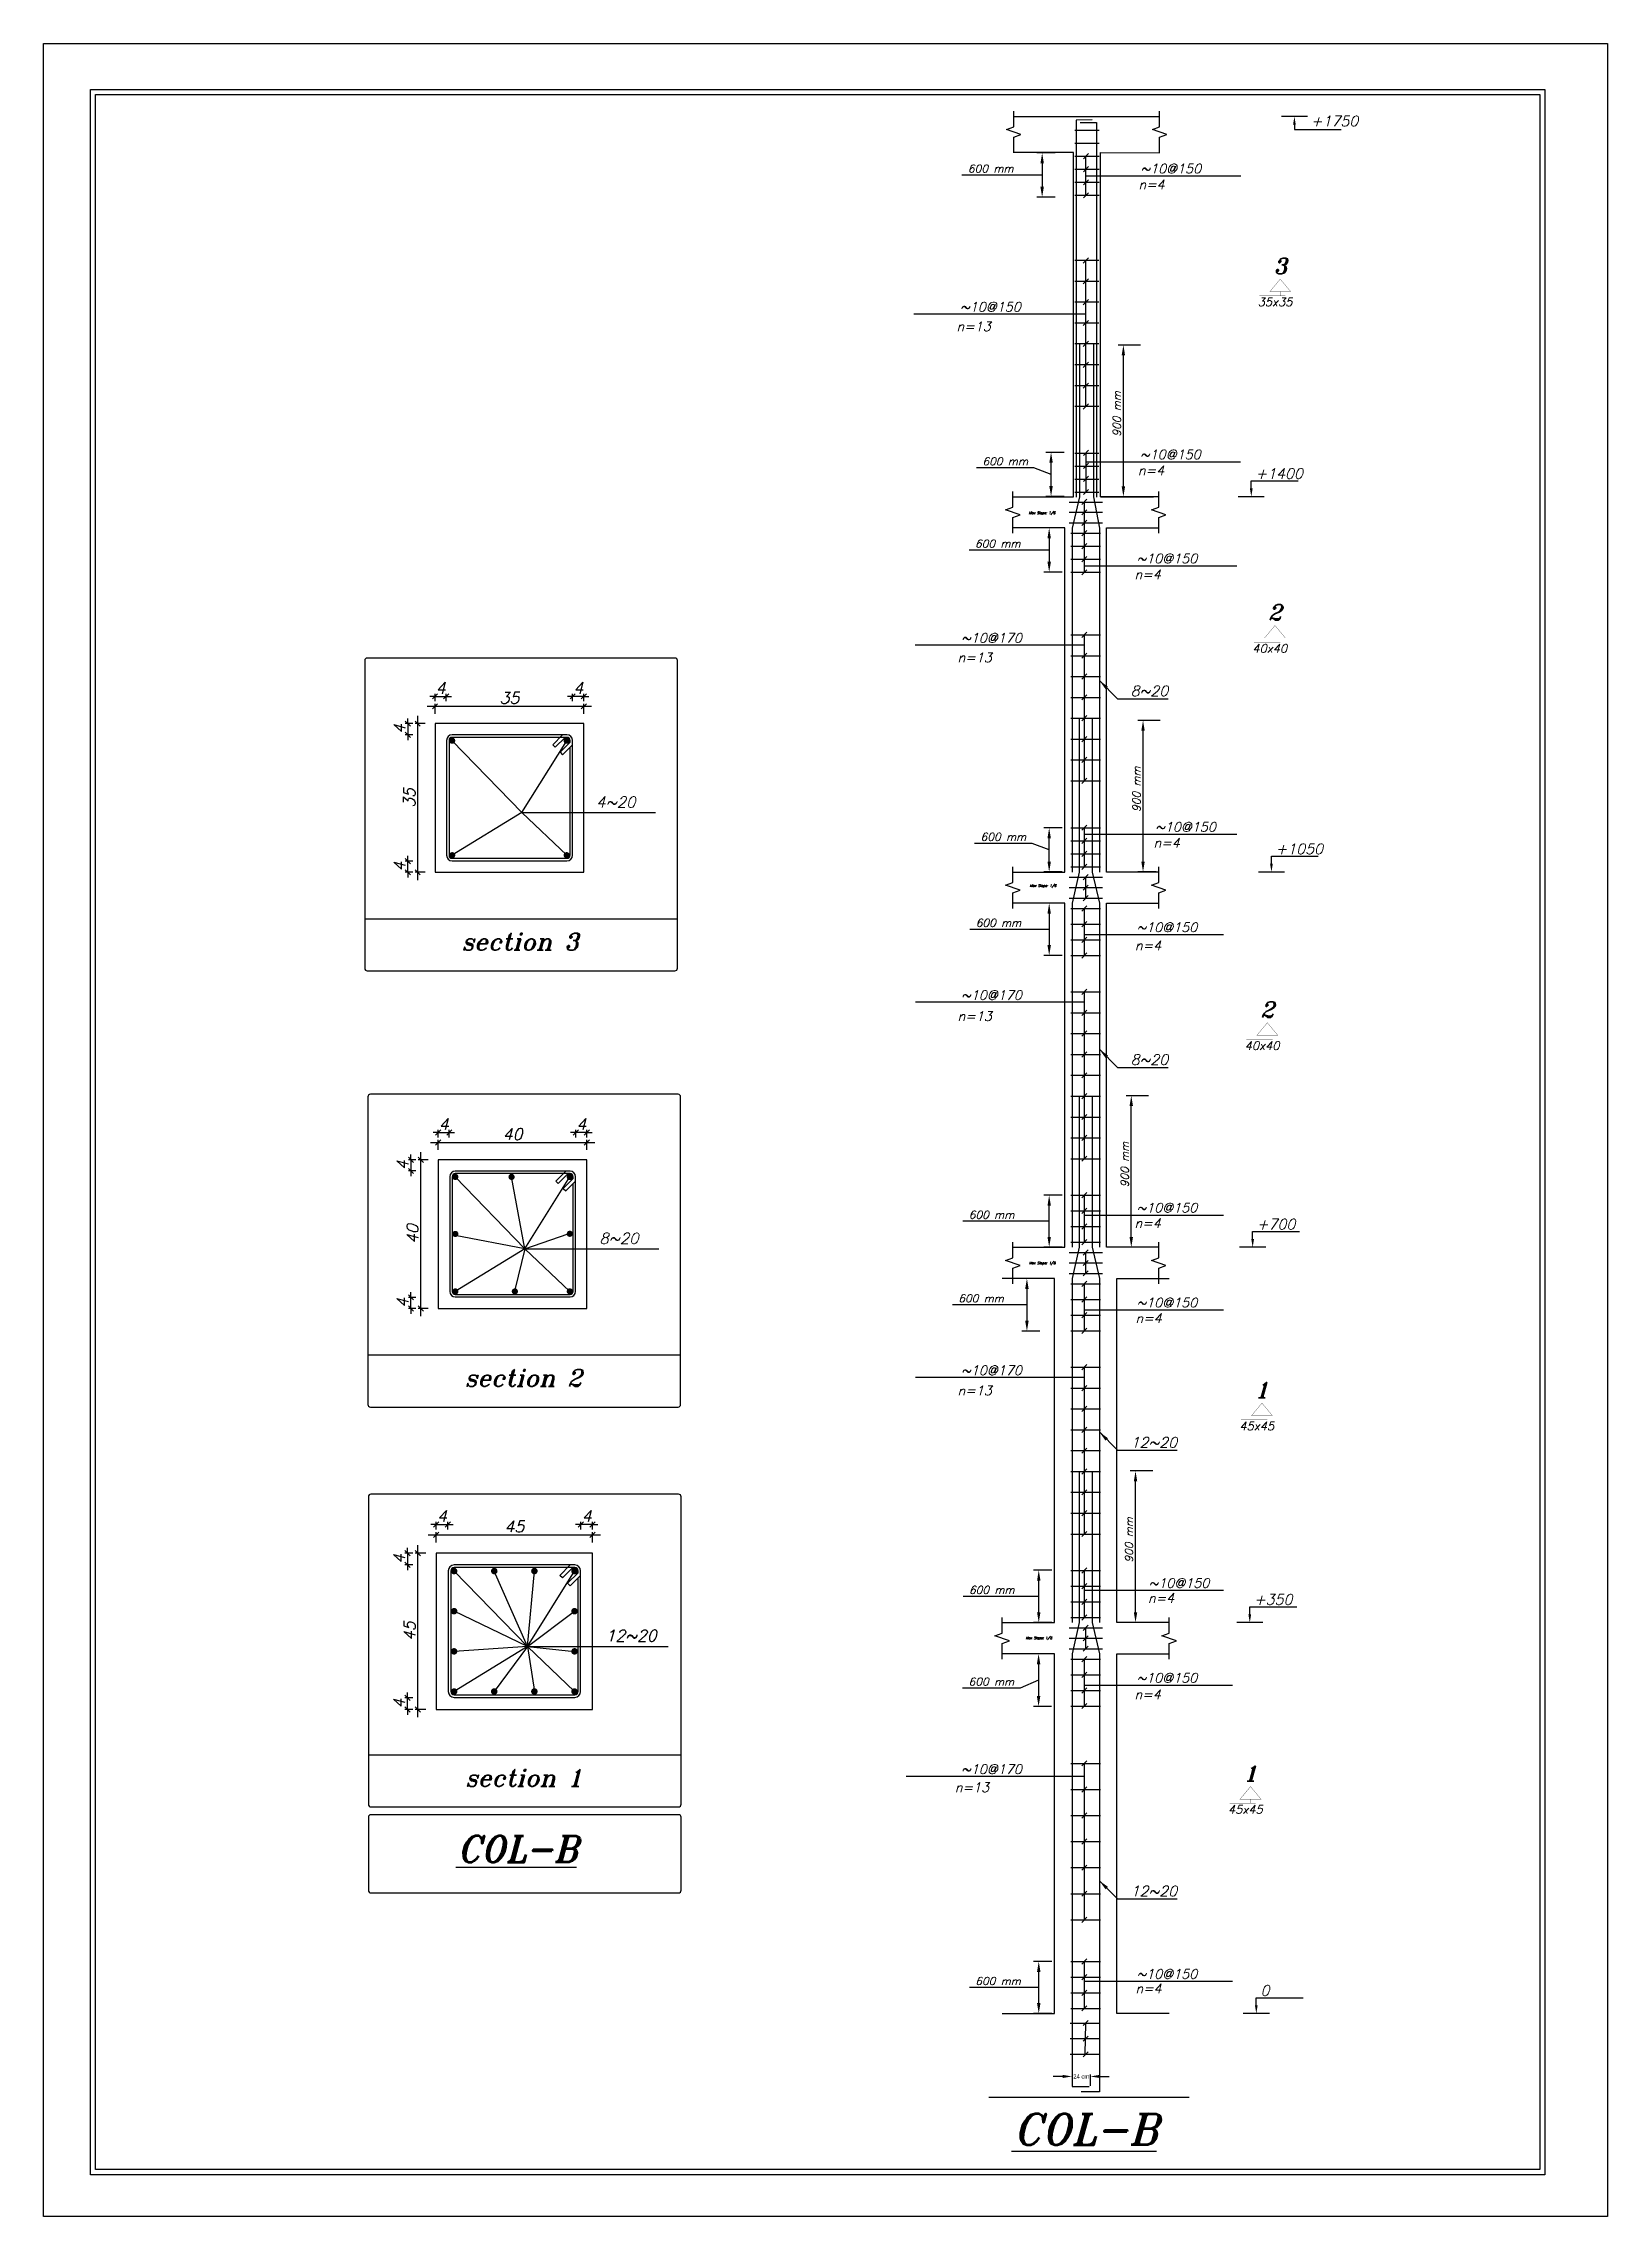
# Model space of a CAD drawing. Header units: inches. Extents: x -1152 to 1352, y 183 to 608.
# Drawn here: x 412.55 to 442.55, y 232.89 to 274.58 of the extents above; entities that cross this region are included whole.
import ezdxf
from ezdxf.enums import TextEntityAlignment as Align

# ---------------------------------------------------------------- set-up
doc = ezdxf.new("R2010")
doc.units = ezdxf.units.IN
doc.header["$MEASUREMENT"] = 0
doc.layers.add('SAZE_DRAWINGS', color=7, linetype='Continuous')
doc.styles.add('SAZE_STYLE', font='romancp.shx', dxfattribs={"oblique": 15})
doc.styles.add('SAZE_STYLE1', font='romant.shx', dxfattribs={"oblique": 15})
doc.styles.get("Standard").update_dxf_attribs({"font": 'arial.ttf'})
doc.dimstyles.new('SAZE_DIM_STYLE', dxfattribs={"dimtxt": 0.2, "dimasz": 0.2, "dimexe": 0.1, "dimexo": 0.05, "dimgap": 0.05, "dimtad": 0, "dimzin": 0, "dimdsep": 46, "dimtxsty": 'SAZE_STYLE', "dimcen": 0.09, "dimclrd": 2, "dimclre": 2, "dimclrt": 3, "dimadec": 0, "dimazin": 0, "dimtfac": 1, "dimtdec": 4, "dimtix": 1, "dimtmove": 1, "dimatfit": 3, "dimfxl": 1, "dimtolj": 1, "dimtzin": 0, "dimarcsym": 0})
doc.dimstyles.get("Standard").update_dxf_attribs({"dimtxt": 0.18, "dimasz": 0.18, "dimexe": 0.18, "dimexo": 0.0625, "dimgap": 0.09, "dimtad": 0, "dimtih": 1, "dimtoh": 1, "dimdec": 4, "dimzin": 0, "dimdsep": 46, "dimtxsty": 'Standard', "dimcen": 0.09, "dimadec": 0, "dimazin": 0, "dimtfac": 1, "dimtdec": 4, "dimtofl": 0, "dimtmove": 0, "dimatfit": 3, "dimfxl": 1, "dimtolj": 1, "dimtzin": 0, "dimarcsym": 0})

msp = doc.modelspace()

# ---------------------------------------------------------------- texts
at = {"layer": 'SAZE_DRAWINGS', "color": 2, "style": 'SAZE_STYLE', "oblique": 15}
for s, height, p in [('~10@150', 0.18, (433.59086, 272.08599)), ('n=4', 0.18, (433.55327, 271.78053)), ('n=13', 0.18, (430.06561, 269.05945)), ('n=4', 0.18, (433.54494, 266.29684)), ('~10@150', 0.18, (433.58253, 266.60231)), ('~10@150', 0.18, (433.51616, 264.60767)), ('n=4', 0.18, (433.47856, 264.3022)), ('n=13', 0.18, (430.08537, 262.70664)), ('4~20', 0.20919, (423.15172, 259.91884)), ('n=4', 0.18, (433.84492, 259.15347)), ('~10@150', 0.18, (433.87355, 259.45767)), ('~10@150', 0.18, (433.51616, 257.53267)), ('n=4', 0.18, (433.48756, 257.18362)), ('n=13', 0.18, (430.08522, 255.8263)), ('~10@150', 0.18, (433.51616, 252.15267)), ('n=4', 0.18, (433.47858, 251.85696)), ('8~20', 0.20919, (423.21183, 251.55082)), ('n=4', 0.18, (433.49639, 250.03113)), ('~10@150', 0.18, (433.51616, 250.33267)), ('n=13', 0.18, (430.08536, 248.64378)), ('~10@150', 0.18, (433.748, 244.95267)), ('n=4', 0.18, (433.73733, 244.66527)), ('12~20', 0.22, (423.33184, 243.92309)), ('~10@150', 0.18, (433.51616, 243.13267)), ('n=4', 0.18, (433.47866, 242.81569)), ('n=13', 0.18, (430.03197, 241.03332)), ('~10@150', 0.18, (433.51616, 237.45267)), ('n=4', 0.18, (433.49546, 237.17458))]:
    msp.add_text(s, height=height, dxfattribs=at).set_placement(p)
at = {"layer": 'SAZE_DRAWINGS', "color": 3, "style": 'SAZE_STYLE1', "oblique": 15}
for s, p in [('3', (436.27288, 270.1571)), ('2', (436.17159, 263.5113)), ('2', (436.02506, 255.89136)), ('1', (435.9225, 248.59418)), ('1', (435.70274, 241.23867))]:
    msp.add_text(s, height=0.3, dxfattribs=at).set_placement(p, align=Align.CENTER)
at = {"layer": 'SAZE_DRAWINGS', "color": 2, "style": 'SAZE_STYLE', "oblique": 15}
for s, p in [('~10@150', (431.2964, 269.43548)), ('~10@170', (431.31616, 263.08267)), ('~10@170', (431.31616, 256.23267)), ('~10@170', (431.31616, 249.03267)), ('~10@170', (431.31616, 241.38267))]:
    msp.add_text(s, height=0.18, dxfattribs=at).set_placement(p, align=Align.RIGHT)
at = {"layer": 'SAZE_DRAWINGS', "color": 3, "style": 'SAZE_STYLE1', "oblique": 15}
for s, p in [('35x35', (436.17288, 269.6971)), ('40x40', (436.07159, 263.0513)), ('40x40', (435.92506, 255.43136)), ('45x45', (435.8225, 248.13418)), ('45x45', (435.60274, 240.77867))]:
    msp.add_text(s, height=0.16, dxfattribs=at).set_placement(p, align=Align.TOP_CENTER)
at = {"layer": 'SAZE_DRAWINGS', "color": 2, "style": 'SAZE_STYLE1', "oblique": 15}
for s, height, p in [('Max Slope: 1/6', 0.0476804, (431.70488, 265.57222)), ('Max Slope: 1/6', 0.0476804, (431.72385, 258.41992)), ('section 3', 0.325, (421.69445, 257.34401)), ('Max Slope: 1/6', 0.0476804, (431.70826, 251.18126)), ('section 2', 0.325, (421.75456, 248.97599)), ('Max Slope: 1/6', 0.0476804, (431.64318, 243.98962)), ('section 1', 0.325, (421.76461, 241.3047))]:
    msp.add_text(s, height=height, dxfattribs=at).set_placement(p, align=Align.MIDDLE_CENTER)
at = {"layer": 'SAZE_DRAWINGS', "color": 4, "style": 'SAZE_STYLE1', "oblique": 15}
msp.add_text('%%UCOL-B', height=0.5, dxfattribs=at).set_placement((421.64359, 239.94066), align=Align.MIDDLE_CENTER)
msp.add_text('%%UCOL-B', height=0.6, dxfattribs=at).set_placement((432.54116, 234.08267), align=Align.BOTTOM_CENTER)
at = {"layer": 'SAZE_DRAWINGS', "color": 3, "char_height": 0.2, "attachment_point": 7, "style": 'SAZE_STYLE'}
for s, insert in [('+1750', (436.85891, 272.98772)), ('+1400', (435.79785, 266.2263)), ('\\A1;8~20', (433.40316, 262.05699)), ('+1050', (436.18397, 259.0263)), ('\\A1;8~20', (433.40316, 254.98198)), ('+700', (435.82407, 251.8263)), ('\\A1;12~20', (433.40316, 247.64009)), ('+350', (435.76891, 244.6263)), ('\\A1;12~20', (433.40316, 239.03267)), ('0', (435.89409, 237.1263))]:
    msp.add_mtext(s, dxfattribs=dict(at, insert=insert))

# ---------------------------------------------------------------- blocks, each defined once
blk = doc.blocks.new('*D98')
at = {"layer": 'DEFPOINTS', "color": 0, "transparency": 16777216}
for p in [(431.641, 237.783), (431.941, 237.783), (431.941, 236.783)]:
    blk.add_point(p, dxfattribs=at)
at = {"layer": 'SAZE_DRAWINGS', "color": 2, "lineweight": -2, "transparency": 16777216}
for p, q in [((431.891, 237.783), (431.541, 237.783)), ((431.413, 237.283), (430.31, 237.283)), ((431.641, 237.283), (431.413, 237.283)), ((431.641, 236.983), (431.641, 237.583)), ((431.891, 236.783), (431.541, 236.783))]:
    blk.add_line(p, q, dxfattribs=at)
at = {"layer": 'SAZE_DRAWINGS', "color": 2, "transparency": 16777216}
for points in [[(431.608, 237.583), (431.674, 237.583), (431.641, 237.783)], [(431.608, 236.983), (431.674, 236.983), (431.641, 236.783)]]:
    blk.add_solid(points, dxfattribs=at)
at = {"layer": 'SAZE_DRAWINGS', "color": 3, "transparency": 16777216, "insert": (430.861, 237.408), "char_height": 0.15, "attachment_point": 5, "style": 'SAZE_STYLE'}
blk.add_mtext('\\A1;600 mm', dxfattribs=at)
blk = doc.blocks.new('*D99')
at = {"layer": 'DEFPOINTS', "color": 0, "transparency": 16777216}
for p in [(431.938, 243.683), (431.638, 242.674), (431.938, 242.674)]:
    blk.add_point(p, dxfattribs=at)
at = {"layer": 'SAZE_DRAWINGS', "color": 2, "lineweight": -2, "transparency": 16777216}
for p, q in [((431.888, 243.683), (431.538, 243.683)), ((431.638, 243.483), (431.638, 242.874)), ((431.638, 243.178), (431.283, 243.026)), ((431.283, 243.026), (430.18, 243.026)), ((431.888, 242.674), (431.538, 242.674))]:
    blk.add_line(p, q, dxfattribs=at)
at = {"layer": 'SAZE_DRAWINGS', "color": 2, "transparency": 16777216}
for points in [[(431.604, 243.483), (431.671, 243.483), (431.638, 243.683)], [(431.604, 242.874), (431.671, 242.874), (431.638, 242.674)]]:
    blk.add_solid(points, dxfattribs=at)
at = {"layer": 'SAZE_DRAWINGS', "color": 3, "transparency": 16777216, "insert": (430.732, 243.151), "char_height": 0.15, "attachment_point": 5, "style": 'SAZE_STYLE'}
blk.add_mtext('\\A1;600 mm', dxfattribs=at)
blk = doc.blocks.new('*D84')
at = {"layer": 'DEFPOINTS', "color": 0, "transparency": 16777216}
for p in [(431.641, 245.289), (431.941, 245.289), (431.941, 244.283)]:
    blk.add_point(p, dxfattribs=at)
at = {"layer": 'SAZE_DRAWINGS', "color": 2, "lineweight": -2, "transparency": 16777216}
for p, q in [((431.891, 245.289), (431.541, 245.289)), ((431.291, 244.786), (430.188, 244.786)), ((431.641, 244.786), (431.291, 244.786)), ((431.641, 244.483), (431.641, 245.089)), ((431.891, 244.283), (431.541, 244.283))]:
    blk.add_line(p, q, dxfattribs=at)
at = {"layer": 'SAZE_DRAWINGS', "color": 2, "transparency": 16777216}
for points in [[(431.608, 245.089), (431.674, 245.089), (431.641, 245.289)], [(431.608, 244.483), (431.674, 244.483), (431.641, 244.283)]]:
    blk.add_solid(points, dxfattribs=at)
at = {"layer": 'SAZE_DRAWINGS', "color": 3, "transparency": 16777216, "insert": (430.74, 244.911), "char_height": 0.15, "attachment_point": 5, "style": 'SAZE_STYLE'}
blk.add_mtext('\\A1;600 mm', dxfattribs=at)
blk = doc.blocks.new('*D85')
at = {"layer": 'DEFPOINTS', "color": 0, "transparency": 16777216}
for p in [(431.714, 250.883), (431.414, 249.875), (431.714, 249.875)]:
    blk.add_point(p, dxfattribs=at)
at = {"layer": 'SAZE_DRAWINGS', "color": 2, "lineweight": -2, "transparency": 16777216}
for p, q in [((431.664, 250.883), (431.314, 250.883)), ((431.414, 250.683), (431.414, 250.075)), ((431.086, 250.379), (429.984, 250.379)), ((431.414, 250.379), (431.086, 250.379)), ((431.664, 249.875), (431.314, 249.875))]:
    blk.add_line(p, q, dxfattribs=at)
at = {"layer": 'SAZE_DRAWINGS', "color": 2, "transparency": 16777216}
for points in [[(431.38, 250.683), (431.447, 250.683), (431.414, 250.883)], [(431.38, 250.075), (431.447, 250.075), (431.414, 249.875)]]:
    blk.add_solid(points, dxfattribs=at)
at = {"layer": 'SAZE_DRAWINGS', "color": 3, "transparency": 16777216, "insert": (430.535, 250.504), "char_height": 0.15, "attachment_point": 5, "style": 'SAZE_STYLE'}
blk.add_mtext('\\A1;600 mm', dxfattribs=at)
blk = doc.blocks.new('*D86')
at = {"layer": 'DEFPOINTS', "color": 0, "transparency": 16777216}
for p in [(431.841, 252.481), (432.141, 252.481), (432.141, 251.483)]:
    blk.add_point(p, dxfattribs=at)
at = {"layer": 'SAZE_DRAWINGS', "color": 2, "lineweight": -2, "transparency": 16777216}
for p, q in [((432.091, 252.481), (431.741, 252.481)), ((431.841, 251.683), (431.841, 252.281)), ((431.287, 251.982), (430.184, 251.982)), ((431.841, 251.982), (431.287, 251.982)), ((432.091, 251.483), (431.741, 251.483))]:
    blk.add_line(p, q, dxfattribs=at)
at = {"layer": 'SAZE_DRAWINGS', "color": 2, "transparency": 16777216}
for points in [[(431.808, 252.281), (431.874, 252.281), (431.841, 252.481)], [(431.808, 251.683), (431.874, 251.683), (431.841, 251.483)]]:
    blk.add_solid(points, dxfattribs=at)
at = {"layer": 'SAZE_DRAWINGS', "color": 3, "transparency": 16777216, "insert": (430.736, 252.107), "char_height": 0.15, "attachment_point": 5, "style": 'SAZE_STYLE'}
blk.add_mtext('\\A1;600 mm', dxfattribs=at)
blk = doc.blocks.new('*D87')
at = {"layer": 'DEFPOINTS', "color": 0, "transparency": 16777216}
for p in [(432.141, 258.083), (431.841, 257.081), (432.141, 257.081)]:
    blk.add_point(p, dxfattribs=at)
at = {"layer": 'SAZE_DRAWINGS', "color": 2, "lineweight": -2, "transparency": 16777216}
for p, q in [((432.091, 258.083), (431.741, 258.083)), ((431.841, 257.883), (431.841, 257.281)), ((431.42, 257.582), (430.318, 257.582)), ((431.841, 257.582), (431.42, 257.582)), ((432.091, 257.081), (431.741, 257.081))]:
    blk.add_line(p, q, dxfattribs=at)
at = {"layer": 'SAZE_DRAWINGS', "color": 2, "transparency": 16777216}
for points in [[(431.808, 257.883), (431.874, 257.883), (431.841, 258.083)], [(431.808, 257.281), (431.874, 257.281), (431.841, 257.081)]]:
    blk.add_solid(points, dxfattribs=at)
at = {"layer": 'SAZE_DRAWINGS', "color": 3, "transparency": 16777216, "insert": (430.869, 257.707), "char_height": 0.15, "attachment_point": 5, "style": 'SAZE_STYLE'}
blk.add_mtext('\\A1;600 mm', dxfattribs=at)
blk = doc.blocks.new('*D100')
at = {"layer": 'DEFPOINTS', "color": 0, "transparency": 16777216}
for p in [(431.841, 259.528), (432.141, 259.528), (432.141, 258.683)]:
    blk.add_point(p, dxfattribs=at)
at = {"layer": 'SAZE_DRAWINGS', "color": 2, "lineweight": -2, "transparency": 16777216}
for p, q in [((432.091, 259.528), (431.741, 259.528)), ((431.841, 258.883), (431.841, 259.328)), ((431.514, 259.232), (430.411, 259.232)), ((431.841, 259.105), (431.514, 259.232)), ((432.091, 258.683), (431.741, 258.683))]:
    blk.add_line(p, q, dxfattribs=at)
at = {"layer": 'SAZE_DRAWINGS', "color": 2, "transparency": 16777216}
for points in [[(431.808, 259.328), (431.874, 259.328), (431.841, 259.528)], [(431.808, 258.883), (431.874, 258.883), (431.841, 258.683)]]:
    blk.add_solid(points, dxfattribs=at)
at = {"layer": 'SAZE_DRAWINGS', "color": 3, "transparency": 16777216, "insert": (430.962, 259.357), "char_height": 0.15, "attachment_point": 5, "style": 'SAZE_STYLE'}
blk.add_mtext('\\A1;600 mm', dxfattribs=at)
blk = doc.blocks.new('*D101')
at = {"layer": 'DEFPOINTS', "color": 0, "transparency": 16777216}
for p in [(432.141, 265.283), (431.841, 264.434), (432.141, 264.434)]:
    blk.add_point(p, dxfattribs=at)
at = {"layer": 'SAZE_DRAWINGS', "color": 2, "lineweight": -2, "transparency": 16777216}
for p, q in [((432.091, 265.283), (431.741, 265.283)), ((431.406, 264.858), (430.303, 264.858)), ((431.841, 264.858), (431.406, 264.858)), ((431.841, 265.083), (431.841, 264.634)), ((432.091, 264.434), (431.741, 264.434))]:
    blk.add_line(p, q, dxfattribs=at)
at = {"layer": 'SAZE_DRAWINGS', "color": 2, "transparency": 16777216}
for points in [[(431.808, 265.083), (431.874, 265.083), (431.841, 265.283)], [(431.808, 264.634), (431.874, 264.634), (431.841, 264.434)]]:
    blk.add_solid(points, dxfattribs=at)
at = {"layer": 'SAZE_DRAWINGS', "color": 3, "transparency": 16777216, "insert": (430.855, 264.983), "char_height": 0.15, "attachment_point": 5, "style": 'SAZE_STYLE'}
blk.add_mtext('\\A1;600 mm', dxfattribs=at)
blk = doc.blocks.new('_Oblique')
at = {"color": 0, "linetype": 'ByBlock', "lineweight": -2}
blk.add_line((-0.5, -0.5), (0.5, 0.5), dxfattribs=at)
blk = doc.blocks.new('*D102')
at = {"layer": 'DEFPOINTS', "color": 0, "transparency": 16777216}
for p in [(420.082, 246.067), (420.307, 246.167), (420.307, 246.067)]:
    blk.add_point(p, dxfattribs=at)
at = {"layer": 'SAZE_DRAWINGS', "color": 2, "lineweight": -2, "transparency": 16777216}
for p, q in [((420.082, 246.167), (419.982, 246.167)), ((420.082, 246.067), (420.082, 246.217)), ((420.082, 246.167), (420.307, 246.167)), ((420.307, 246.067), (420.307, 246.217)), ((420.307, 246.167), (420.407, 246.167))]:
    blk.add_line(p, q, dxfattribs=at)
at = {"layer": 'SAZE_DRAWINGS', "color": 2, "lineweight": -2, "transparency": 16777216, "xscale": 0.1, "yscale": 0.1, "zscale": 0.1}
blk.add_blockref('_Oblique', (420.082, 246.167), dxfattribs=at)
at = {"layer": 'SAZE_DRAWINGS', "color": 2, "lineweight": -2, "transparency": 16777216, "xscale": 0.1, "yscale": 0.1, "zscale": 0.1, "rotation": 180}
blk.add_blockref('_Oblique', (420.307, 246.167), dxfattribs=at)
at = {"layer": 'SAZE_DRAWINGS', "color": 3, "transparency": 16777216, "insert": (420.194, 246.327), "char_height": 0.22, "attachment_point": 5, "style": 'SAZE_STYLE'}
blk.add_mtext('\\A1;4', dxfattribs=at)
blk = doc.blocks.new('*D103')
at = {"layer": 'DEFPOINTS', "color": 0, "transparency": 16777216}
for p in [(423.082, 245.967), (420.082, 245.817), (423.082, 245.817)]:
    blk.add_point(p, dxfattribs=at)
at = {"layer": 'SAZE_DRAWINGS', "color": 2, "lineweight": -2, "transparency": 16777216}
for p, q in [((419.932, 245.967), (423.232, 245.967)), ((420.082, 245.817), (420.082, 246.017)), ((423.082, 245.817), (423.082, 246.017))]:
    blk.add_line(p, q, dxfattribs=at)
at = {"layer": 'SAZE_DRAWINGS', "color": 2, "lineweight": -2, "transparency": 16777216, "xscale": 0.1, "yscale": 0.1, "zscale": 0.1, "rotation": 180}
blk.add_blockref('_Oblique', (420.082, 245.967), dxfattribs=at)
at = {"layer": 'SAZE_DRAWINGS', "color": 2, "lineweight": -2, "transparency": 16777216, "xscale": 0.1, "yscale": 0.1, "zscale": 0.1}
blk.add_blockref('_Oblique', (423.082, 245.967), dxfattribs=at)
at = {"layer": 'SAZE_DRAWINGS', "color": 3, "transparency": 16777216, "insert": (421.582, 246.127), "char_height": 0.22, "attachment_point": 5, "style": 'SAZE_STYLE'}
blk.add_mtext('\\A1;45', dxfattribs=at)
blk = doc.blocks.new('*D88')
at = {"layer": 'DEFPOINTS', "color": 0, "transparency": 16777216}
for p in [(422.857, 246.167), (422.857, 246.067), (423.082, 246.067)]:
    blk.add_point(p, dxfattribs=at)
at = {"layer": 'SAZE_DRAWINGS', "color": 2, "lineweight": -2, "transparency": 16777216}
for p, q in [((422.857, 246.167), (422.757, 246.167)), ((422.857, 246.067), (422.857, 246.217)), ((423.082, 246.167), (422.857, 246.167)), ((423.082, 246.067), (423.082, 246.217)), ((423.082, 246.167), (423.182, 246.167))]:
    blk.add_line(p, q, dxfattribs=at)
at = {"layer": 'SAZE_DRAWINGS', "color": 2, "lineweight": -2, "transparency": 16777216, "xscale": 0.1, "yscale": 0.1, "zscale": 0.1}
blk.add_blockref('_Oblique', (422.857, 246.167), dxfattribs=at)
at = {"layer": 'SAZE_DRAWINGS', "color": 2, "lineweight": -2, "transparency": 16777216, "xscale": 0.1, "yscale": 0.1, "zscale": 0.1, "rotation": 180}
blk.add_blockref('_Oblique', (423.082, 246.167), dxfattribs=at)
at = {"layer": 'SAZE_DRAWINGS', "color": 3, "transparency": 16777216, "insert": (422.969, 246.327), "char_height": 0.22, "attachment_point": 5, "style": 'SAZE_STYLE'}
blk.add_mtext('\\A1;4', dxfattribs=at)
blk = doc.blocks.new('*D89')
at = {"layer": 'DEFPOINTS', "color": 0, "transparency": 16777216}
for p in [(419.532, 242.842), (419.632, 242.842), (419.632, 242.617)]:
    blk.add_point(p, dxfattribs=at)
at = {"layer": 'SAZE_DRAWINGS', "color": 2, "lineweight": -2, "transparency": 16777216}
for p, q in [((419.632, 242.842), (419.482, 242.842)), ((419.532, 242.842), (419.532, 242.942)), ((419.532, 242.617), (419.532, 242.842)), ((419.632, 242.617), (419.482, 242.617)), ((419.532, 242.617), (419.532, 242.517))]:
    blk.add_line(p, q, dxfattribs=at)
at = {"layer": 'SAZE_DRAWINGS', "color": 2, "lineweight": -2, "transparency": 16777216, "xscale": 0.1, "yscale": 0.1, "zscale": 0.1}
for p, rotation in [((419.532, 242.842), 270), ((419.532, 242.617), 90)]:
    blk.add_blockref('_Oblique', p, dxfattribs=dict(at, rotation=rotation))
at = {"layer": 'SAZE_DRAWINGS', "color": 3, "transparency": 16777216, "insert": (419.372, 242.729), "char_height": 0.22, "attachment_point": 5, "rotation": 90, "style": 'SAZE_STYLE'}
blk.add_mtext('\\A1;4', dxfattribs=at)
blk = doc.blocks.new('*D90')
at = {"layer": 'DEFPOINTS', "color": 0, "transparency": 16777216}
for p in [(419.732, 245.617), (419.882, 245.617), (419.882, 242.617)]:
    blk.add_point(p, dxfattribs=at)
at = {"layer": 'SAZE_DRAWINGS', "color": 2, "lineweight": -2, "transparency": 16777216}
for p, q in [((419.882, 245.617), (419.682, 245.617)), ((419.732, 242.467), (419.732, 245.767)), ((419.882, 242.617), (419.682, 242.617))]:
    blk.add_line(p, q, dxfattribs=at)
at = {"layer": 'SAZE_DRAWINGS', "color": 2, "lineweight": -2, "transparency": 16777216, "xscale": 0.1, "yscale": 0.1, "zscale": 0.1}
for p, rotation in [((419.732, 245.617), 90), ((419.732, 242.617), 270)]:
    blk.add_blockref('_Oblique', p, dxfattribs=dict(at, rotation=rotation))
at = {"layer": 'SAZE_DRAWINGS', "color": 3, "transparency": 16777216, "insert": (419.572, 244.117), "char_height": 0.22, "attachment_point": 5, "rotation": 90, "style": 'SAZE_STYLE'}
blk.add_mtext('\\A1;45', dxfattribs=at)
blk = doc.blocks.new('*D91')
at = {"layer": 'DEFPOINTS', "color": 0, "transparency": 16777216}
for p in [(419.632, 245.617), (419.532, 245.392), (419.632, 245.392)]:
    blk.add_point(p, dxfattribs=at)
at = {"layer": 'SAZE_DRAWINGS', "color": 2, "lineweight": -2, "transparency": 16777216}
for p, q in [((419.632, 245.617), (419.482, 245.617)), ((419.532, 245.617), (419.532, 245.717)), ((419.532, 245.617), (419.532, 245.392)), ((419.632, 245.392), (419.482, 245.392)), ((419.532, 245.392), (419.532, 245.292))]:
    blk.add_line(p, q, dxfattribs=at)
at = {"layer": 'SAZE_DRAWINGS', "color": 2, "lineweight": -2, "transparency": 16777216, "xscale": 0.1, "yscale": 0.1, "zscale": 0.1}
for p, rotation in [((419.532, 245.617), 270), ((419.532, 245.392), 90)]:
    blk.add_blockref('_Oblique', p, dxfattribs=dict(at, rotation=rotation))
at = {"layer": 'SAZE_DRAWINGS', "color": 3, "transparency": 16777216, "insert": (419.372, 245.504), "char_height": 0.22, "attachment_point": 5, "rotation": 90, "style": 'SAZE_STYLE'}
blk.add_mtext('\\A1;4', dxfattribs=at)
blk = doc.blocks.new('jytyjt')
at = {"color": 6}
for p, q in [((2157.49, 1354.17), (2574.37, 1354.17)), ((2157.49, 1054.17), (2157.49, 1354.17)), ((2574.37, 1354.17), (2574.37, 1054.17)), ((2574.37, 1054.17), (2157.49, 1054.17))]:
    blk.add_line(p, q, dxfattribs=at)
blk = doc.blocks.new('*D92')
at = {"layer": 'DEFPOINTS', "color": 0, "transparency": 16777216}
for p in [(420.122, 253.589), (420.335, 253.684), (420.335, 253.589)]:
    blk.add_point(p, dxfattribs=at)
at = {"layer": 'SAZE_DRAWINGS', "color": 2, "lineweight": -2, "transparency": 16777216}
for p, q in [((420.122, 253.684), (420.022, 253.684)), ((420.122, 253.589), (420.122, 253.734)), ((420.122, 253.684), (420.335, 253.684)), ((420.335, 253.589), (420.335, 253.734)), ((420.335, 253.684), (420.435, 253.684))]:
    blk.add_line(p, q, dxfattribs=at)
at = {"layer": 'SAZE_DRAWINGS', "color": 2, "lineweight": -2, "transparency": 16777216, "xscale": 0.1, "yscale": 0.1, "zscale": 0.1}
blk.add_blockref('_Oblique', (420.122, 253.684), dxfattribs=at)
at = {"layer": 'SAZE_DRAWINGS', "color": 2, "lineweight": -2, "transparency": 16777216, "xscale": 0.1, "yscale": 0.1, "zscale": 0.1, "rotation": 180}
blk.add_blockref('_Oblique', (420.335, 253.684), dxfattribs=at)
at = {"layer": 'SAZE_DRAWINGS', "color": 3, "transparency": 16777216, "insert": (420.228, 253.844), "char_height": 0.22, "attachment_point": 5, "style": 'SAZE_STYLE'}
blk.add_mtext('\\A1;4', dxfattribs=at)
blk = doc.blocks.new('*D93')
at = {"layer": 'DEFPOINTS', "color": 0, "transparency": 16777216}
for p in [(422.974, 253.494), (420.122, 253.352), (422.974, 253.352)]:
    blk.add_point(p, dxfattribs=at)
at = {"layer": 'SAZE_DRAWINGS', "color": 2, "lineweight": -2, "transparency": 16777216}
for p, q in [((419.972, 253.494), (423.124, 253.494)), ((420.122, 253.352), (420.122, 253.544)), ((422.974, 253.352), (422.974, 253.544))]:
    blk.add_line(p, q, dxfattribs=at)
at = {"layer": 'SAZE_DRAWINGS', "color": 2, "lineweight": -2, "transparency": 16777216, "xscale": 0.1, "yscale": 0.1, "zscale": 0.1, "rotation": 180}
blk.add_blockref('_Oblique', (420.122, 253.494), dxfattribs=at)
at = {"layer": 'SAZE_DRAWINGS', "color": 2, "lineweight": -2, "transparency": 16777216, "xscale": 0.1, "yscale": 0.1, "zscale": 0.1}
blk.add_blockref('_Oblique', (422.974, 253.494), dxfattribs=at)
at = {"layer": 'SAZE_DRAWINGS', "color": 3, "transparency": 16777216, "insert": (421.548, 253.654), "char_height": 0.22, "attachment_point": 5, "style": 'SAZE_STYLE'}
blk.add_mtext('\\A1;40', dxfattribs=at)
blk = doc.blocks.new('*D94')
at = {"layer": 'DEFPOINTS', "color": 0, "transparency": 16777216}
for p in [(422.76, 253.684), (422.76, 253.589), (422.974, 253.589)]:
    blk.add_point(p, dxfattribs=at)
at = {"layer": 'SAZE_DRAWINGS', "color": 2, "lineweight": -2, "transparency": 16777216}
for p, q in [((422.76, 253.684), (422.66, 253.684)), ((422.76, 253.589), (422.76, 253.734)), ((422.974, 253.684), (422.76, 253.684)), ((422.974, 253.589), (422.974, 253.734)), ((422.974, 253.684), (423.074, 253.684))]:
    blk.add_line(p, q, dxfattribs=at)
at = {"layer": 'SAZE_DRAWINGS', "color": 2, "lineweight": -2, "transparency": 16777216, "xscale": 0.1, "yscale": 0.1, "zscale": 0.1}
blk.add_blockref('_Oblique', (422.76, 253.684), dxfattribs=at)
at = {"layer": 'SAZE_DRAWINGS', "color": 2, "lineweight": -2, "transparency": 16777216, "xscale": 0.1, "yscale": 0.1, "zscale": 0.1, "rotation": 180}
blk.add_blockref('_Oblique', (422.974, 253.684), dxfattribs=at)
at = {"layer": 'SAZE_DRAWINGS', "color": 3, "transparency": 16777216, "insert": (422.867, 253.844), "char_height": 0.22, "attachment_point": 5, "style": 'SAZE_STYLE'}
blk.add_mtext('\\A1;4', dxfattribs=at)
blk = doc.blocks.new('*D95')
at = {"layer": 'DEFPOINTS', "color": 0, "transparency": 16777216}
for p in [(419.599, 250.523), (419.694, 250.523), (419.694, 250.309)]:
    blk.add_point(p, dxfattribs=at)
at = {"layer": 'SAZE_DRAWINGS', "color": 2, "lineweight": -2, "transparency": 16777216}
for p, q in [((419.599, 250.523), (419.599, 250.623)), ((419.694, 250.523), (419.549, 250.523)), ((419.694, 250.309), (419.549, 250.309)), ((419.599, 250.309), (419.599, 250.523)), ((419.599, 250.309), (419.599, 250.209))]:
    blk.add_line(p, q, dxfattribs=at)
at = {"layer": 'SAZE_DRAWINGS', "color": 2, "lineweight": -2, "transparency": 16777216, "xscale": 0.1, "yscale": 0.1, "zscale": 0.1}
for p, rotation in [((419.599, 250.523), 270), ((419.599, 250.309), 90)]:
    blk.add_blockref('_Oblique', p, dxfattribs=dict(at, rotation=rotation))
at = {"layer": 'SAZE_DRAWINGS', "color": 3, "transparency": 16777216, "insert": (419.439, 250.416), "char_height": 0.22, "attachment_point": 5, "rotation": 90, "style": 'SAZE_STYLE'}
blk.add_mtext('\\A1;4', dxfattribs=at)
blk = doc.blocks.new('*D96')
at = {"layer": 'DEFPOINTS', "color": 0, "transparency": 16777216}
for p in [(419.789, 253.161), (419.931, 253.161), (419.931, 250.309)]:
    blk.add_point(p, dxfattribs=at)
at = {"layer": 'SAZE_DRAWINGS', "color": 2, "lineweight": -2, "transparency": 16777216}
for p, q in [((419.931, 253.161), (419.739, 253.161)), ((419.789, 250.159), (419.789, 253.311)), ((419.931, 250.309), (419.739, 250.309))]:
    blk.add_line(p, q, dxfattribs=at)
at = {"layer": 'SAZE_DRAWINGS', "color": 2, "lineweight": -2, "transparency": 16777216, "xscale": 0.1, "yscale": 0.1, "zscale": 0.1}
for p, rotation in [((419.789, 253.161), 90), ((419.789, 250.309), 270)]:
    blk.add_blockref('_Oblique', p, dxfattribs=dict(at, rotation=rotation))
at = {"layer": 'SAZE_DRAWINGS', "color": 3, "transparency": 16777216, "insert": (419.629, 251.735), "char_height": 0.22, "attachment_point": 5, "rotation": 90, "style": 'SAZE_STYLE'}
blk.add_mtext('\\A1;40', dxfattribs=at)
blk = doc.blocks.new('*D97')
at = {"layer": 'DEFPOINTS', "color": 0, "transparency": 16777216}
for p in [(419.694, 253.161), (419.599, 252.947), (419.694, 252.947)]:
    blk.add_point(p, dxfattribs=at)
at = {"layer": 'SAZE_DRAWINGS', "color": 2, "lineweight": -2, "transparency": 16777216}
for p, q in [((419.694, 253.161), (419.549, 253.161)), ((419.599, 253.161), (419.599, 253.261)), ((419.599, 253.161), (419.599, 252.947)), ((419.694, 252.947), (419.549, 252.947)), ((419.599, 252.947), (419.599, 252.847))]:
    blk.add_line(p, q, dxfattribs=at)
at = {"layer": 'SAZE_DRAWINGS', "color": 2, "lineweight": -2, "transparency": 16777216, "xscale": 0.1, "yscale": 0.1, "zscale": 0.1}
for p, rotation in [((419.599, 253.161), 270), ((419.599, 252.947), 90)]:
    blk.add_blockref('_Oblique', p, dxfattribs=dict(at, rotation=rotation))
at = {"layer": 'SAZE_DRAWINGS', "color": 3, "transparency": 16777216, "insert": (419.439, 253.054), "char_height": 0.22, "attachment_point": 5, "rotation": 90, "style": 'SAZE_STYLE'}
blk.add_mtext('\\A1;4', dxfattribs=at)
blk = doc.blocks.new('*D104')
at = {"layer": 'DEFPOINTS', "color": 0, "transparency": 16777216}
for p in [(431.877, 266.733), (432.177, 266.733), (432.177, 265.888)]:
    blk.add_point(p, dxfattribs=at)
at = {"layer": 'SAZE_DRAWINGS', "color": 2, "lineweight": -2, "transparency": 16777216}
for p, q in [((431.549, 266.437), (430.447, 266.437)), ((431.877, 266.311), (431.549, 266.437)), ((432.127, 266.733), (431.777, 266.733)), ((431.877, 266.088), (431.877, 266.533)), ((432.127, 265.888), (431.777, 265.888))]:
    blk.add_line(p, q, dxfattribs=at)
at = {"layer": 'SAZE_DRAWINGS', "color": 2, "transparency": 16777216}
for points in [[(431.843, 266.533), (431.91, 266.533), (431.877, 266.733)], [(431.843, 266.088), (431.91, 266.088), (431.877, 265.888)]]:
    blk.add_solid(points, dxfattribs=at)
at = {"layer": 'SAZE_DRAWINGS', "color": 3, "transparency": 16777216, "insert": (430.998, 266.562), "char_height": 0.15, "attachment_point": 5, "style": 'SAZE_STYLE'}
blk.add_mtext('\\A1;600 mm', dxfattribs=at)
blk = doc.blocks.new('*D105')
at = {"layer": 'DEFPOINTS', "color": 0, "transparency": 16777216}
for p in [(432.006, 272.477), (431.706, 271.628), (432.006, 271.628)]:
    blk.add_point(p, dxfattribs=at)
at = {"layer": 'SAZE_DRAWINGS', "color": 2, "lineweight": -2, "transparency": 16777216}
for p, q in [((431.956, 272.477), (431.606, 272.477)), ((431.706, 272.277), (431.706, 271.828)), ((431.271, 272.052), (430.168, 272.052)), ((431.706, 272.052), (431.271, 272.052)), ((431.956, 271.628), (431.606, 271.628))]:
    blk.add_line(p, q, dxfattribs=at)
at = {"layer": 'SAZE_DRAWINGS', "color": 2, "transparency": 16777216}
for points in [[(431.673, 272.277), (431.739, 272.277), (431.706, 272.477)], [(431.673, 271.828), (431.739, 271.828), (431.706, 271.628)]]:
    blk.add_solid(points, dxfattribs=at)
at = {"layer": 'SAZE_DRAWINGS', "color": 3, "transparency": 16777216, "insert": (430.719, 272.177), "char_height": 0.15, "attachment_point": 5, "style": 'SAZE_STYLE'}
blk.add_mtext('\\A1;600 mm', dxfattribs=at)
blk = doc.blocks.new('*D108')
at = {"layer": 'DEFPOINTS', "color": 0, "transparency": 16777216}
for p in [(420.061, 261.957), (420.275, 262.052), (420.275, 261.957)]:
    blk.add_point(p, dxfattribs=at)
at = {"layer": 'SAZE_DRAWINGS', "color": 2, "lineweight": -2, "transparency": 16777216}
for p, q in [((420.061, 262.052), (419.961, 262.052)), ((420.061, 261.957), (420.061, 262.102)), ((420.061, 262.052), (420.275, 262.052)), ((420.275, 261.957), (420.275, 262.102)), ((420.275, 262.052), (420.375, 262.052))]:
    blk.add_line(p, q, dxfattribs=at)
at = {"layer": 'SAZE_DRAWINGS', "color": 2, "lineweight": -2, "transparency": 16777216, "xscale": 0.1, "yscale": 0.1, "zscale": 0.1}
blk.add_blockref('_Oblique', (420.061, 262.052), dxfattribs=at)
at = {"layer": 'SAZE_DRAWINGS', "color": 2, "lineweight": -2, "transparency": 16777216, "xscale": 0.1, "yscale": 0.1, "zscale": 0.1, "rotation": 180}
blk.add_blockref('_Oblique', (420.275, 262.052), dxfattribs=at)
at = {"layer": 'SAZE_DRAWINGS', "color": 3, "transparency": 16777216, "insert": (420.168, 262.212), "char_height": 0.22, "attachment_point": 5, "style": 'SAZE_STYLE'}
blk.add_mtext('\\A1;4', dxfattribs=at)
blk = doc.blocks.new('*D109')
at = {"layer": 'DEFPOINTS', "color": 0, "transparency": 16777216}
for p in [(422.914, 261.862), (420.061, 261.72), (422.914, 261.72)]:
    blk.add_point(p, dxfattribs=at)
at = {"layer": 'SAZE_DRAWINGS', "color": 2, "lineweight": -2, "transparency": 16777216}
for p, q in [((419.911, 261.862), (423.064, 261.862)), ((420.061, 261.72), (420.061, 261.912)), ((422.914, 261.72), (422.914, 261.912))]:
    blk.add_line(p, q, dxfattribs=at)
at = {"layer": 'SAZE_DRAWINGS', "color": 2, "lineweight": -2, "transparency": 16777216, "xscale": 0.1, "yscale": 0.1, "zscale": 0.1, "rotation": 180}
blk.add_blockref('_Oblique', (420.061, 261.862), dxfattribs=at)
at = {"layer": 'SAZE_DRAWINGS', "color": 2, "lineweight": -2, "transparency": 16777216, "xscale": 0.1, "yscale": 0.1, "zscale": 0.1}
blk.add_blockref('_Oblique', (422.914, 261.862), dxfattribs=at)
at = {"layer": 'SAZE_DRAWINGS', "color": 3, "transparency": 16777216, "insert": (421.488, 262.022), "char_height": 0.22, "attachment_point": 5, "style": 'SAZE_STYLE'}
blk.add_mtext('\\A1;35', dxfattribs=at)
blk = doc.blocks.new('*D110')
at = {"layer": 'DEFPOINTS', "color": 0, "transparency": 16777216}
for p in [(422.7, 262.052), (422.7, 261.957), (422.914, 261.957)]:
    blk.add_point(p, dxfattribs=at)
at = {"layer": 'SAZE_DRAWINGS', "color": 2, "lineweight": -2, "transparency": 16777216}
for p, q in [((422.7, 262.052), (422.6, 262.052)), ((422.7, 261.957), (422.7, 262.102)), ((422.914, 262.052), (422.7, 262.052)), ((422.914, 261.957), (422.914, 262.102)), ((422.914, 262.052), (423.014, 262.052))]:
    blk.add_line(p, q, dxfattribs=at)
at = {"layer": 'SAZE_DRAWINGS', "color": 2, "lineweight": -2, "transparency": 16777216, "xscale": 0.1, "yscale": 0.1, "zscale": 0.1}
blk.add_blockref('_Oblique', (422.7, 262.052), dxfattribs=at)
at = {"layer": 'SAZE_DRAWINGS', "color": 2, "lineweight": -2, "transparency": 16777216, "xscale": 0.1, "yscale": 0.1, "zscale": 0.1, "rotation": 180}
blk.add_blockref('_Oblique', (422.914, 262.052), dxfattribs=at)
at = {"layer": 'SAZE_DRAWINGS', "color": 3, "transparency": 16777216, "insert": (422.807, 262.212), "char_height": 0.22, "attachment_point": 5, "style": 'SAZE_STYLE'}
blk.add_mtext('\\A1;4', dxfattribs=at)
blk = doc.blocks.new('*D111')
at = {"layer": 'DEFPOINTS', "color": 0, "transparency": 16777216}
for p in [(419.538, 258.891), (419.634, 258.891), (419.634, 258.677)]:
    blk.add_point(p, dxfattribs=at)
at = {"layer": 'SAZE_DRAWINGS', "color": 2, "lineweight": -2, "transparency": 16777216}
for p, q in [((419.634, 258.891), (419.488, 258.891)), ((419.538, 258.891), (419.538, 258.991)), ((419.538, 258.677), (419.538, 258.891)), ((419.634, 258.677), (419.488, 258.677)), ((419.538, 258.677), (419.538, 258.577))]:
    blk.add_line(p, q, dxfattribs=at)
at = {"layer": 'SAZE_DRAWINGS', "color": 2, "lineweight": -2, "transparency": 16777216, "xscale": 0.1, "yscale": 0.1, "zscale": 0.1}
for p, rotation in [((419.538, 258.891), 270), ((419.538, 258.677), 90)]:
    blk.add_blockref('_Oblique', p, dxfattribs=dict(at, rotation=rotation))
at = {"layer": 'SAZE_DRAWINGS', "color": 3, "transparency": 16777216, "insert": (419.378, 258.784), "char_height": 0.22, "attachment_point": 5, "rotation": 90, "style": 'SAZE_STYLE'}
blk.add_mtext('\\A1;4', dxfattribs=at)
blk = doc.blocks.new('*D112')
at = {"layer": 'DEFPOINTS', "color": 0, "transparency": 16777216}
for p in [(419.729, 261.529), (419.871, 261.529), (419.871, 258.677)]:
    blk.add_point(p, dxfattribs=at)
at = {"layer": 'SAZE_DRAWINGS', "color": 2, "lineweight": -2, "transparency": 16777216}
for p, q in [((419.871, 261.529), (419.679, 261.529)), ((419.729, 258.527), (419.729, 261.679)), ((419.871, 258.677), (419.679, 258.677))]:
    blk.add_line(p, q, dxfattribs=at)
at = {"layer": 'SAZE_DRAWINGS', "color": 2, "lineweight": -2, "transparency": 16777216, "xscale": 0.1, "yscale": 0.1, "zscale": 0.1}
for p, rotation in [((419.729, 261.529), 90), ((419.729, 258.677), 270)]:
    blk.add_blockref('_Oblique', p, dxfattribs=dict(at, rotation=rotation))
at = {"layer": 'SAZE_DRAWINGS', "color": 3, "transparency": 16777216, "insert": (419.569, 260.103), "char_height": 0.22, "attachment_point": 5, "rotation": 90, "style": 'SAZE_STYLE'}
blk.add_mtext('\\A1;35', dxfattribs=at)
blk = doc.blocks.new('*D113')
at = {"layer": 'DEFPOINTS', "color": 0, "transparency": 16777216}
for p in [(419.634, 261.529), (419.538, 261.315), (419.634, 261.315)]:
    blk.add_point(p, dxfattribs=at)
at = {"layer": 'SAZE_DRAWINGS', "color": 2, "lineweight": -2, "transparency": 16777216}
for p, q in [((419.634, 261.529), (419.488, 261.529)), ((419.538, 261.529), (419.538, 261.629)), ((419.538, 261.529), (419.538, 261.315)), ((419.634, 261.315), (419.488, 261.315)), ((419.538, 261.315), (419.538, 261.215))]:
    blk.add_line(p, q, dxfattribs=at)
at = {"layer": 'SAZE_DRAWINGS', "color": 2, "lineweight": -2, "transparency": 16777216, "xscale": 0.1, "yscale": 0.1, "zscale": 0.1}
for p, rotation in [((419.538, 261.529), 270), ((419.538, 261.315), 90)]:
    blk.add_blockref('_Oblique', p, dxfattribs=dict(at, rotation=rotation))
at = {"layer": 'SAZE_DRAWINGS', "color": 3, "transparency": 16777216, "insert": (419.378, 261.422), "char_height": 0.22, "attachment_point": 5, "rotation": 90, "style": 'SAZE_STYLE'}
blk.add_mtext('\\A1;4', dxfattribs=at)
blk = doc.blocks.new('*D500')
at = {"layer": 'DEFPOINTS', "color": 0, "transparency": 16777216}
for p in [(433.497, 247.192), (433.877, 247.192), (433.797, 244.283)]:
    blk.add_point(p, dxfattribs=at)
at = {"layer": 'SAZE_DRAWINGS', "color": 2, "lineweight": -2, "transparency": 16777216}
for p, q in [((433.827, 247.192), (433.397, 247.192)), ((433.497, 244.483), (433.497, 246.992)), ((433.747, 244.283), (433.397, 244.283))]:
    blk.add_line(p, q, dxfattribs=at)
at = {"layer": 'SAZE_DRAWINGS', "color": 2, "transparency": 16777216}
for points in [[(433.464, 246.992), (433.53, 246.992), (433.497, 247.192)], [(433.464, 244.483), (433.53, 244.483), (433.497, 244.283)]]:
    blk.add_solid(points, dxfattribs=at)
at = {"layer": 'SAZE_DRAWINGS', "color": 3, "transparency": 16777216, "insert": (433.372, 245.871), "char_height": 0.15, "attachment_point": 5, "rotation": 90, "style": 'SAZE_STYLE'}
blk.add_mtext('\\A1;{\\Fromancp|c178;9}00 mm', dxfattribs=at)
blk = doc.blocks.new('*D501')
at = {"layer": 'DEFPOINTS', "color": 0, "transparency": 16777216}
for p in [(433.416, 254.392), (433.796, 254.392), (433.716, 251.483)]:
    blk.add_point(p, dxfattribs=at)
at = {"layer": 'SAZE_DRAWINGS', "color": 2, "lineweight": -2, "transparency": 16777216}
for p, q in [((433.746, 254.392), (433.316, 254.392)), ((433.416, 251.683), (433.416, 254.192)), ((433.666, 251.483), (433.316, 251.483))]:
    blk.add_line(p, q, dxfattribs=at)
at = {"layer": 'SAZE_DRAWINGS', "color": 2, "transparency": 16777216}
for points in [[(433.382, 254.192), (433.449, 254.192), (433.416, 254.392)], [(433.382, 251.683), (433.449, 251.683), (433.416, 251.483)]]:
    blk.add_solid(points, dxfattribs=at)
at = {"layer": 'SAZE_DRAWINGS', "color": 3, "transparency": 16777216, "insert": (433.291, 253.071), "char_height": 0.15, "attachment_point": 5, "rotation": 90, "style": 'SAZE_STYLE'}
blk.add_mtext('\\A1;{\\Fromancp|c178;9}00 mm', dxfattribs=at)
blk = doc.blocks.new('*D502')
at = {"layer": 'DEFPOINTS', "color": 0, "transparency": 16777216}
for p in [(433.641, 261.592), (434.021, 261.592), (433.941, 258.683)]:
    blk.add_point(p, dxfattribs=at)
at = {"layer": 'SAZE_DRAWINGS', "color": 2, "lineweight": -2, "transparency": 16777216}
for p, q in [((433.971, 261.592), (433.541, 261.592)), ((433.641, 258.883), (433.641, 261.392)), ((433.891, 258.683), (433.541, 258.683))]:
    blk.add_line(p, q, dxfattribs=at)
at = {"layer": 'SAZE_DRAWINGS', "color": 2, "transparency": 16777216}
for points in [[(433.608, 261.392), (433.674, 261.392), (433.641, 261.592)], [(433.608, 258.883), (433.674, 258.883), (433.641, 258.683)]]:
    blk.add_solid(points, dxfattribs=at)
at = {"layer": 'SAZE_DRAWINGS', "color": 3, "transparency": 16777216, "insert": (433.516, 260.271), "char_height": 0.15, "attachment_point": 5, "rotation": 90, "style": 'SAZE_STYLE'}
blk.add_mtext('\\A1;{\\Fromancp|c178;9}00 mm', dxfattribs=at)
blk = doc.blocks.new('*D503')
at = {"layer": 'DEFPOINTS', "color": 0, "transparency": 16777216}
for p in [(433.264, 268.792), (433.644, 268.792), (433.564, 265.883)]:
    blk.add_point(p, dxfattribs=at)
at = {"layer": 'SAZE_DRAWINGS', "color": 2, "lineweight": -2, "transparency": 16777216}
for p, q in [((433.594, 268.792), (433.164, 268.792)), ((433.264, 266.083), (433.264, 268.592)), ((433.514, 265.883), (433.164, 265.883))]:
    blk.add_line(p, q, dxfattribs=at)
at = {"layer": 'SAZE_DRAWINGS', "color": 2, "transparency": 16777216}
for points in [[(433.231, 268.592), (433.297, 268.592), (433.264, 268.792)], [(433.231, 266.083), (433.297, 266.083), (433.264, 265.883)]]:
    blk.add_solid(points, dxfattribs=at)
at = {"layer": 'SAZE_DRAWINGS', "color": 3, "transparency": 16777216, "insert": (433.139, 267.471), "char_height": 0.15, "attachment_point": 5, "rotation": 90, "style": 'SAZE_STYLE'}
blk.add_mtext('\\A1;{\\Fromancp|c178;9}00 mm', dxfattribs=at)
blk = doc.blocks.new('*D505')
at = {"color": 0, "lineweight": -2, "transparency": 16777216}
for p, q in [((432.099, 235.577), (431.919, 235.577)), ((432.279, 235.613), (432.279, 235.397)), ((432.63, 235.613), (432.63, 235.397)), ((432.81, 235.577), (432.99, 235.577))]:
    blk.add_line(p, q, dxfattribs=at)
at = {"color": 0, "transparency": 16777216}
for points in [[(432.099, 235.607), (432.099, 235.547), (432.279, 235.577)], [(432.81, 235.607), (432.81, 235.547), (432.63, 235.577)]]:
    blk.add_solid(points, dxfattribs=at)
at = {"layer": 'DEFPOINTS', "color": 0, "transparency": 16777216}
for p in [(432.279, 235.676), (432.63, 235.676), (432.63, 235.577)]:
    blk.add_point(p, dxfattribs=at)
at = {"color": 0, "transparency": 16777216, "insert": (432.455, 235.577), "char_height": 0.18, "attachment_point": 5}
blk.add_mtext('\\A1;{\\fArial|b0|i0|c178|p34;\\H0.44444x;24\\fArial|b0|i0|c0|p34; cm}', dxfattribs=at)

# ---------------------------------------------------------------- dimensions: what is measured, and where the dimension line sits
dim = msp.add_linear_dim(base=(432.63025, 235.57743), p1=(432.27916, 235.67551), p2=(432.63025, 235.67551), text='{\\fArial|b0|i0|c178|p34;\\H0.44444x;24\\fArial|b0|i0|c0|p34; cm}', dimstyle='Standard')
dim.commit()
dim.dimension.update_dxf_attribs({"geometry": '*D505', "text_midpoint": (432.45471, 235.57743), "dimtype": 160})
at = {"layer": 'SAZE_DRAWINGS', "color": 3}
for base, p1, p2, text, picture, middle in [((431.70596, 271.62813), (432.00596, 272.47678), (432.00596, 271.62813), '600 mm', '*D105', (431.22077, 272.05245)), ((433.26392, 268.79174), (433.56392, 265.88267), (433.64392, 268.79174), '{\\Fromancp|c178;9}00 mm', '*D503', (433.26392, 267.47124)), ((431.8767, 266.73342), (432.1767, 265.8882), (432.1767, 266.73342), '600 mm', '*D104', (431.49934, 266.43709)), ((431.84116, 264.43401), (432.14116, 265.28267), (432.14116, 264.43401), '600 mm', '*D101', (431.35597, 264.85834)), ((433.64116, 261.59174), (433.94116, 258.68267), (434.02116, 261.59174), '{\\Fromancp|c178;9}00 mm', '*D502', (433.64116, 260.27124)), ((431.84116, 259.52789), (432.14116, 258.68267), (432.14116, 259.52789), '600 mm', '*D100', (431.4638, 259.23156)), ((431.84116, 257.08076), (432.14116, 258.08267), (432.14116, 257.08076), '600 mm', '*D87', (431.37041, 257.58171)), ((433.41577, 254.39174), (433.71577, 251.48267), (433.79577, 254.39174), '{\\Fromancp|c178;9}00 mm', '*D501', (433.41577, 253.07124)), ((431.84116, 252.48082), (432.14116, 251.48267), (432.14116, 252.48082), '600 mm', '*D86', (431.23694, 251.98174)), ((431.41371, 249.87457), (431.71371, 250.88267), (431.71371, 249.87457), '600 mm', '*D85', (431.03631, 250.37862)), ((433.49687, 247.19174), (433.79687, 244.28267), (433.87687, 247.19174), '{\\Fromancp|c178;9}00 mm', '*D500', (433.49687, 245.87124)), ((431.64116, 245.28941), (431.94116, 244.28267), (431.94116, 245.28941), '600 mm', '*D84', (431.24123, 244.78604)), ((431.6377, 242.67383), (431.9377, 243.68267), (431.9377, 242.67383), '600 mm', '*D99', (431.23298, 243.02568)), ((431.64116, 237.78267), (431.94116, 236.78267), (431.94116, 237.78267), '600 mm', '*D98', (431.36268, 237.28267))]:
    dim = msp.add_linear_dim(base=base, p1=p1, p2=p2, angle=90, text=text, dimstyle='SAZE_DIM_STYLE', override={"dimtxt": 0.15, "dimtad": 1, "dimtoh": 1, "dimdec": 1, "dimlfac": 50, "dimrnd": 0.5, "dimzin": 8}, dxfattribs=at)
    dim.commit()
    dim.dimension.update_dxf_attribs({"geometry": picture, "text_midpoint": middle, "dimtype": 160})
at = {"layer": 'SAZE_DRAWINGS', "color": 2}
for base, p1, p2, text, override, picture, middle in [((420.27536, 262.05234), (420.06142, 261.95725), (420.27536, 261.95725), '4', {"dimtxt": 0.22, "dimasz": 0.1, "dimexe": 0.05, "dimexo": 0, "dimgap": 0.05, "dimtad": 1, "dimtoh": 1, "dimdec": 1, "dimlfac": 20, "dimrnd": 4.5, "dimzin": 8, "dimblk": 'Oblique', "dimdle": 0.15, "dimclrd": 2, "dimclre": 2, "dimclrt": 3}, '*D108', (420.16839, 262.21234)), ((422.70006, 262.05234), (422.914, 261.95725), (422.70006, 261.95725), '4', {"dimtxt": 0.22, "dimasz": 0.1, "dimexe": 0.05, "dimexo": 0, "dimgap": 0.05, "dimtad": 1, "dimtoh": 1, "dimdec": 1, "dimlfac": 20, "dimrnd": 4.5, "dimzin": 8, "dimblk": 'Oblique', "dimdle": 0.15, "dimclrd": 2, "dimclre": 2, "dimclrt": 3}, '*D110', (422.80703, 262.21234)), ((422.914, 261.86216), (420.06142, 261.71953), (422.914, 261.71953), '35', {"dimtxt": 0.22, "dimasz": 0.1, "dimexe": 0.05, "dimexo": 0, "dimgap": 0.05, "dimtad": 1, "dimtoh": 1, "dimdec": 1, "dimlfac": 20, "dimrnd": 0.5, "dimzin": 8, "dimblk": 'Oblique', "dimdle": 0.15, "dimclrd": 2, "dimclre": 2, "dimclrt": 3}, '*D109', (421.48771, 262.02216)), ((420.33547, 253.68432), (420.12152, 253.58923), (420.33547, 253.58923), '4', {"dimtxt": 0.22, "dimasz": 0.1, "dimexe": 0.05, "dimexo": 0, "dimgap": 0.05, "dimtad": 1, "dimtoh": 1, "dimdec": 1, "dimlfac": 20, "dimrnd": 4.5, "dimzin": 8, "dimblk": 'Oblique', "dimdle": 0.15, "dimclrd": 2, "dimclre": 2, "dimclrt": 3}, '*D92', (420.2285, 253.84432)), ((422.76017, 253.68432), (422.97411, 253.58923), (422.76017, 253.58923), '4', {"dimtxt": 0.22, "dimasz": 0.1, "dimexe": 0.05, "dimexo": 0, "dimgap": 0.05, "dimtad": 1, "dimtoh": 1, "dimdec": 1, "dimlfac": 20, "dimrnd": 4.5, "dimzin": 8, "dimblk": 'Oblique', "dimdle": 0.15, "dimclrd": 2, "dimclre": 2, "dimclrt": 3}, '*D94', (422.86714, 253.84432)), ((422.97411, 253.49414), (420.12152, 253.35152), (422.97411, 253.35152), '40', {"dimtxt": 0.22, "dimasz": 0.1, "dimexe": 0.05, "dimexo": 0, "dimgap": 0.05, "dimtad": 1, "dimtoh": 1, "dimdec": 1, "dimlfac": 20, "dimrnd": 0.5, "dimzin": 8, "dimblk": 'Oblique', "dimdle": 0.15, "dimclrd": 2, "dimclre": 2, "dimclrt": 3}, '*D93', (421.54782, 253.65414)), ((420.30684, 246.16684), (420.08184, 246.06684), (420.30684, 246.06684), '4', {"dimtxt": 0.22, "dimasz": 0.1, "dimexe": 0.05, "dimexo": 0, "dimgap": 0.05, "dimtad": 1, "dimtoh": 1, "dimdec": 1, "dimlfac": 20, "dimrnd": 4.5, "dimzin": 8, "dimblk": 'Oblique', "dimdle": 0.15, "dimclrd": 2, "dimclre": 2, "dimclrt": 3}, '*D102', (420.19434, 246.32684)), ((422.85684, 246.16684), (423.08184, 246.06684), (422.85684, 246.06684), '4', {"dimtxt": 0.22, "dimasz": 0.1, "dimexe": 0.05, "dimexo": 0, "dimgap": 0.05, "dimtad": 1, "dimtoh": 1, "dimdec": 1, "dimlfac": 20, "dimrnd": 4.5, "dimzin": 8, "dimblk": 'Oblique', "dimdle": 0.15, "dimclrd": 2, "dimclre": 2, "dimclrt": 3}, '*D88', (422.96934, 246.32684)), ((423.08184, 245.96684), (420.08184, 245.81684), (423.08184, 245.81684), '45', {"dimtxt": 0.22, "dimasz": 0.1, "dimexe": 0.05, "dimexo": 0, "dimgap": 0.05, "dimtad": 1, "dimtoh": 1, "dimdec": 1, "dimlfac": 20, "dimrnd": 0.5, "dimzin": 8, "dimblk": 'Oblique', "dimdle": 0.15, "dimclrd": 2, "dimclre": 2, "dimclrt": 3}, '*D103', (421.58184, 246.12684))]:
    dim = msp.add_linear_dim(base=base, p1=p1, p2=p2, text=text, dimstyle='SAZE_DIM_STYLE', override=override, dxfattribs=at)
    dim.commit()
    dim.dimension.update_dxf_attribs({"geometry": picture, "text_midpoint": middle})
for base, p1, p2, text, override, picture, middle in [((419.53844, 261.31542), (419.63353, 261.52936), (419.63353, 261.31542), '4', {"dimtxt": 0.22, "dimasz": 0.1, "dimexe": 0.05, "dimexo": 0, "dimgap": 0.05, "dimtad": 1, "dimtoh": 1, "dimdec": 1, "dimlfac": 20, "dimrnd": 4.5, "dimzin": 8, "dimblk": 'Oblique', "dimdle": 0.15, "dimclrd": 2, "dimclre": 2, "dimclrt": 3}, '*D113', (419.37844, 261.42239)), ((419.72861, 261.52936), (419.87124, 258.67677), (419.87124, 261.52936), '35', {"dimtxt": 0.22, "dimasz": 0.1, "dimexe": 0.05, "dimexo": 0, "dimgap": 0.05, "dimtad": 1, "dimtoh": 1, "dimdec": 1, "dimlfac": 20, "dimrnd": 0.5, "dimzin": 8, "dimblk": 'Oblique', "dimdle": 0.15, "dimclrd": 2, "dimclre": 2, "dimclrt": 3}, '*D112', (419.56861, 260.10307)), ((419.53844, 258.89072), (419.63353, 258.67677), (419.63353, 258.89072), '4', {"dimtxt": 0.22, "dimasz": 0.1, "dimexe": 0.05, "dimexo": 0, "dimgap": 0.05, "dimtad": 1, "dimtoh": 1, "dimdec": 1, "dimlfac": 20, "dimrnd": 4.5, "dimzin": 8, "dimblk": 'Oblique', "dimdle": 0.15, "dimclrd": 2, "dimclre": 2, "dimclrt": 3}, '*D111', (419.37844, 258.78374)), ((419.59855, 252.9474), (419.69364, 253.16134), (419.69364, 252.9474), '4', {"dimtxt": 0.22, "dimasz": 0.1, "dimexe": 0.05, "dimexo": 0, "dimgap": 0.05, "dimtad": 1, "dimtoh": 1, "dimdec": 1, "dimlfac": 20, "dimrnd": 4.5, "dimzin": 8, "dimblk": 'Oblique', "dimdle": 0.15, "dimclrd": 2, "dimclre": 2, "dimclrt": 3}, '*D97', (419.43855, 253.05437)), ((419.78872, 253.16134), (419.93135, 250.30875), (419.93135, 253.16134), '40', {"dimtxt": 0.22, "dimasz": 0.1, "dimexe": 0.05, "dimexo": 0, "dimgap": 0.05, "dimtad": 1, "dimtoh": 1, "dimdec": 1, "dimlfac": 20, "dimrnd": 0.5, "dimzin": 8, "dimblk": 'Oblique', "dimdle": 0.15, "dimclrd": 2, "dimclre": 2, "dimclrt": 3}, '*D96', (419.62872, 251.73505)), ((419.59855, 250.5227), (419.69364, 250.30875), (419.69364, 250.5227), '4', {"dimtxt": 0.22, "dimasz": 0.1, "dimexe": 0.05, "dimexo": 0, "dimgap": 0.05, "dimtad": 1, "dimtoh": 1, "dimdec": 1, "dimlfac": 20, "dimrnd": 4.5, "dimzin": 8, "dimblk": 'Oblique', "dimdle": 0.15, "dimclrd": 2, "dimclre": 2, "dimclrt": 3}, '*D95', (419.43855, 250.41573)), ((419.53184, 245.39184), (419.63184, 245.61684), (419.63184, 245.39184), '4', {"dimtxt": 0.22, "dimasz": 0.1, "dimexe": 0.05, "dimexo": 0, "dimgap": 0.05, "dimtad": 1, "dimtoh": 1, "dimdec": 1, "dimlfac": 20, "dimrnd": 4.5, "dimzin": 8, "dimblk": 'Oblique', "dimdle": 0.15, "dimclrd": 2, "dimclre": 2, "dimclrt": 3}, '*D91', (419.37184, 245.50434)), ((419.73184, 245.61684), (419.88184, 242.61684), (419.88184, 245.61684), '45', {"dimtxt": 0.22, "dimasz": 0.1, "dimexe": 0.05, "dimexo": 0, "dimgap": 0.05, "dimtad": 1, "dimtoh": 1, "dimdec": 1, "dimlfac": 20, "dimrnd": 0.5, "dimzin": 8, "dimblk": 'Oblique', "dimdle": 0.15, "dimclrd": 2, "dimclre": 2, "dimclrt": 3}, '*D90', (419.57184, 244.11684)), ((419.53184, 242.84184), (419.63184, 242.61684), (419.63184, 242.84184), '4', {"dimtxt": 0.22, "dimasz": 0.1, "dimexe": 0.05, "dimexo": 0, "dimgap": 0.05, "dimtad": 1, "dimtoh": 1, "dimdec": 1, "dimlfac": 20, "dimrnd": 4.5, "dimzin": 8, "dimblk": 'Oblique', "dimdle": 0.15, "dimclrd": 2, "dimclre": 2, "dimclrt": 3}, '*D89', (419.37184, 242.72934))]:
    dim = msp.add_linear_dim(base=base, p1=p1, p2=p2, angle=90, text=text, dimstyle='SAZE_DIM_STYLE', override=override, dxfattribs=at)
    dim.commit()
    dim.dimension.update_dxf_attribs({"geometry": picture, "text_midpoint": middle})

# ---------------------------------------------------------------- linework, layer by layer
at = {"color": 8}
for p, q in [((413.45046, 273.69548), (441.35046, 273.69548)), ((413.45046, 233.68968), (413.45046, 273.69548)), ((413.55046, 273.59548), (441.25046, 273.59548)), ((413.55046, 233.78968), (413.55046, 273.59548)), ((441.25046, 273.59548), (441.25046, 233.78968)), ((441.35046, 273.69548), (441.35046, 233.68968)), ((441.35046, 233.68968), (413.45046, 233.68968)), ((441.25046, 233.78968), (413.55046, 233.78968))]:
    msp.add_line(p, q, dxfattribs=at)
at = {"layer": 'SAZE_DRAWINGS', "color": 3}
for p, q in [((431.15988, 273.17809), (433.95988, 273.17809)), ((436.79473, 273.17809), (436.29473, 273.17809)), ((432.33277, 272.91597), (432.79745, 272.91597)), ((432.33277, 272.66597), (432.79745, 272.66597)), ((432.33277, 272.41597), (432.79745, 272.41597)), ((432.33277, 272.16597), (432.79745, 272.16597)), ((432.33277, 271.91597), (432.79745, 271.91597)), ((432.33277, 271.66597), (432.79745, 271.66597)), ((432.33084, 270.41877), (432.79551, 270.41877)), ((432.33084, 270.01877), (432.79551, 270.01877)), ((432.33084, 269.61877), (432.79551, 269.61877)), ((432.33084, 269.21877), (432.79551, 269.21877)), ((432.33084, 268.81877), (432.79551, 268.81877)), ((432.33084, 268.41877), (432.79551, 268.41877)), ((432.33084, 268.01877), (432.79551, 268.01877)), ((432.33084, 267.61877), (432.79551, 267.61877)), ((432.33084, 266.71877), (432.79551, 266.71877)), ((432.33084, 266.46877), (432.79551, 266.46877)), ((432.33084, 266.21877), (432.79551, 266.21877)), ((432.33084, 265.96877), (432.79551, 265.96877)), ((432.22116, 265.58267), (432.86116, 265.58267)), ((432.22438, 265.77593), (432.86438, 265.77593)), ((432.82496, 265.88267), (433.84116, 265.88267)), ((435.96751, 265.88267), (435.46751, 265.88267)), ((432.22116, 265.38267), (432.86116, 265.38267)), ((432.25416, 265.18267), (432.82816, 265.18267)), ((432.25416, 264.93267), (432.82816, 264.93267)), ((432.25416, 264.68267), (432.82816, 264.68267)), ((432.25416, 264.43267), (432.82816, 264.43267)), ((432.25416, 263.23267), (432.82816, 263.23267)), ((432.25416, 262.83267), (432.82816, 262.83267)), ((432.25416, 262.43267), (432.82816, 262.43267)), ((432.25416, 262.03267), (432.82816, 262.03267)), ((432.25416, 261.63267), (432.82816, 261.63267)), ((432.25416, 261.23267), (432.82816, 261.23267)), ((432.25416, 260.83267), (432.82816, 260.83267)), ((432.25416, 260.43267), (432.82816, 260.43267)), ((432.25416, 259.53267), (432.82816, 259.53267)), ((432.25416, 259.28267), (432.82816, 259.28267)), ((432.25416, 259.03267), (432.82816, 259.03267)), ((432.22116, 258.58267), (432.86116, 258.58267)), ((432.25416, 258.78267), (432.82816, 258.78267)), ((436.35364, 258.68267), (435.85364, 258.68267)), ((432.22116, 258.38267), (432.86116, 258.38267)), ((432.22116, 258.18267), (432.86116, 258.18267)), ((432.25416, 257.98267), (432.82816, 257.98267)), ((432.25416, 257.68267), (432.82816, 257.68267)), ((432.25416, 257.38267), (432.82816, 257.38267)), ((432.25416, 257.08267), (432.82816, 257.08267)), ((432.25416, 256.38267), (432.82816, 256.38267)), ((432.25416, 255.98267), (432.82816, 255.98267)), ((432.25416, 255.58267), (432.82816, 255.58267)), ((432.25416, 255.18267), (432.82816, 255.18267)), ((432.25416, 254.78267), (432.82816, 254.78267)), ((432.25416, 254.38267), (432.82816, 254.38267)), ((432.25416, 253.98267), (432.82816, 253.98267)), ((432.25416, 253.58267), (432.82816, 253.58267)), ((432.25416, 253.18267), (432.82816, 253.18267)), ((432.25416, 252.48267), (432.82816, 252.48267)), ((432.25416, 252.18267), (432.82816, 252.18267)), ((432.25416, 251.88267), (432.82816, 251.88267)), ((432.22116, 251.38267), (432.86116, 251.38267)), ((432.25416, 251.58267), (432.82816, 251.58267)), ((435.99373, 251.48267), (435.49373, 251.48267)), ((432.22116, 251.18267), (432.86116, 251.18267)), ((432.22116, 250.98267), (432.86116, 250.98267)), ((432.25416, 250.78267), (432.82816, 250.78267)), ((432.25416, 250.48267), (432.82816, 250.48267)), ((432.25416, 250.18267), (432.82816, 250.18267)), ((432.25416, 249.88267), (432.82816, 249.88267)), ((432.25416, 249.18267), (432.82816, 249.18267)), ((432.25416, 248.78267), (432.82816, 248.78267)), ((432.25416, 248.38267), (432.82816, 248.38267)), ((432.25416, 247.98267), (432.82816, 247.98267)), ((432.25416, 247.58267), (432.82816, 247.58267)), ((432.25416, 247.18267), (432.82816, 247.18267)), ((432.25416, 246.78267), (432.82816, 246.78267)), ((432.25416, 246.38267), (432.82816, 246.38267)), ((432.25416, 245.98267), (432.82816, 245.98267)), ((432.25416, 245.28267), (432.82816, 245.28267)), ((432.25416, 244.98267), (432.82816, 244.98267)), ((432.25416, 244.68267), (432.82816, 244.68267)), ((432.25416, 244.38267), (432.82816, 244.38267)), ((432.22116, 244.18267), (432.86116, 244.18267)), ((432.22116, 243.98267), (432.86116, 243.98267)), ((435.93857, 244.28267), (435.43857, 244.28267)), ((432.22116, 243.78267), (432.86116, 243.78267)), ((432.25416, 243.58267), (432.82816, 243.58267)), ((432.25416, 243.28267), (432.82816, 243.28267)), ((432.25416, 242.98267), (432.82816, 242.98267)), ((432.25416, 242.68267), (432.82816, 242.68267)), ((432.25416, 241.58267), (432.82816, 241.58267)), ((432.25416, 241.08267), (432.82816, 241.08267)), ((432.25416, 240.58267), (432.82816, 240.58267)), ((432.25416, 240.08267), (432.82816, 240.08267)), ((432.25416, 239.58267), (432.82816, 239.58267)), ((432.25416, 239.08267), (432.82816, 239.08267)), ((432.25416, 238.58267), (432.82816, 238.58267)), ((432.25416, 237.78267), (432.82816, 237.78267)), ((432.25416, 237.48267), (432.82816, 237.48267)), ((432.25416, 237.18267), (432.82816, 237.18267)), ((432.25416, 236.88267), (432.82816, 236.88267)), ((432.24495, 236.60238), (432.81895, 236.60238)), ((436.06375, 236.78267), (435.56375, 236.78267)), ((432.24495, 236.30238), (432.81895, 236.30238)), ((432.24495, 236.00238), (432.81895, 236.00238)), ((430.6812, 235.18267), (434.52828, 235.18267))]:
    msp.add_line(p, q, dxfattribs=at)
at = {"layer": 'SAZE_DRAWINGS', "color": 2}
for p, q in [((432.59701, 272.46403), (432.49701, 272.36403)), ((432.54701, 271.66403), (432.54701, 272.41403)), ((432.59701, 272.21403), (432.49701, 272.11403)), ((432.59701, 271.96403), (432.49701, 271.86403)), ((432.54697, 272.03599), (435.51624, 272.03599)), ((432.59701, 271.71403), (432.49701, 271.61403)), ((432.59279, 270.46359), (432.49279, 270.36359)), ((432.54279, 267.61359), (432.54279, 270.41359)), ((432.59279, 270.06359), (432.49279, 269.96359)), ((432.54239, 269.38548), (429.24783, 269.38548)), ((432.59279, 269.66359), (432.49279, 269.56359)), ((432.59279, 269.26359), (432.49279, 269.16359)), ((432.59279, 268.86359), (432.49279, 268.76359)), ((432.59279, 268.46359), (432.49279, 268.36359)), ((432.59279, 268.06359), (432.49279, 267.96359)), ((432.59279, 267.66359), (432.49279, 267.56359)), ((432.59711, 266.77321), (432.49711, 266.67321)), ((432.59711, 266.52321), (432.49711, 266.42321)), ((432.54613, 266.55231), (435.50791, 266.55231)), ((432.54711, 265.97321), (432.54711, 266.72321)), ((432.59711, 266.27321), (432.49711, 266.17321)), ((432.59711, 266.02321), (432.49711, 265.92321)), ((432.46616, 265.73267), (432.56616, 265.83267)), ((432.46616, 265.53267), (432.56616, 265.63267)), ((432.51616, 265.38267), (432.51616, 265.78267)), ((432.46616, 265.33267), (432.56616, 265.43267)), ((432.56616, 265.23267), (432.46616, 265.13267)), ((432.51616, 264.43267), (432.51616, 265.38267)), ((432.56616, 264.98267), (432.46616, 264.88267)), ((432.56616, 264.73267), (432.46616, 264.63267)), ((432.56616, 264.48267), (432.46616, 264.38267)), ((432.51616, 264.55767), (435.44153, 264.55767)), ((432.56616, 263.28267), (432.46616, 263.18267)), ((432.51616, 260.43267), (432.51616, 263.23267)), ((432.51616, 263.03267), (429.26759, 263.03267)), ((432.56616, 262.88267), (432.46616, 262.78267)), ((432.56616, 262.48267), (432.46616, 262.38267)), ((432.56616, 262.08267), (432.46616, 261.98267)), ((432.56616, 261.68267), (432.46616, 261.58267)), ((421.72543, 259.82375), (420.38946, 261.20131)), ((421.72543, 259.82375), (422.58596, 261.20131)), ((432.56616, 261.28267), (432.46616, 261.18267)), ((432.56616, 260.88267), (432.46616, 260.78267)), ((432.56616, 260.48267), (432.46616, 260.38267)), ((421.72543, 259.82375), (420.38946, 259.00482)), ((421.72543, 259.82375), (424.29276, 259.82375)), ((421.72543, 259.82375), (422.58596, 259.00482)), ((432.56616, 259.58267), (432.46616, 259.48267)), ((432.56616, 259.33267), (432.46616, 259.23267)), ((432.51616, 258.78267), (432.51616, 259.53267)), ((432.51616, 259.40767), (435.44153, 259.40767)), ((432.56616, 259.08267), (432.46616, 258.98267)), ((432.56616, 258.83267), (432.46616, 258.73267)), ((432.49116, 258.53267), (432.59116, 258.63267)), ((432.54116, 258.18267), (432.54116, 258.58267)), ((432.49116, 258.33267), (432.59116, 258.43267)), ((432.49116, 258.13267), (432.59116, 258.23267)), ((432.56616, 258.03267), (432.46616, 257.93267)), ((432.56616, 257.73267), (432.46616, 257.63267)), ((432.51616, 257.08267), (432.51616, 257.98267)), ((432.56616, 257.43267), (432.46616, 257.33267)), ((432.51616, 257.48267), (435.18439, 257.48267)), ((432.56616, 257.13267), (432.46616, 257.03267)), ((432.56616, 256.43267), (432.46616, 256.33267)), ((432.51616, 253.18267), (432.51616, 256.38267)), ((432.51616, 256.18267), (429.27616, 256.18267)), ((432.56616, 256.03267), (432.46616, 255.93267)), ((432.56616, 255.63267), (432.46616, 255.53267)), ((432.56616, 255.23267), (432.46616, 255.13267)), ((432.56616, 254.83267), (432.46616, 254.73267)), ((432.56616, 254.43267), (432.46616, 254.33267)), ((432.56616, 254.03267), (432.46616, 253.93267)), ((432.56616, 253.63267), (432.46616, 253.53267)), ((432.56616, 253.23267), (432.46616, 253.13267)), ((421.78554, 251.45573), (420.44957, 252.8333)), ((421.78554, 251.45573), (421.52902, 252.8333)), ((421.78554, 251.45573), (422.64607, 252.8333)), ((432.56616, 252.53267), (432.46616, 252.43267)), ((432.56616, 252.23267), (432.46616, 252.13267)), ((432.51616, 251.58267), (432.51616, 252.48267)), ((432.56616, 251.93267), (432.46616, 251.83267)), ((432.51616, 252.10267), (435.18439, 252.10267)), ((421.78554, 251.45573), (420.44957, 251.70972)), ((421.78554, 251.45573), (420.44957, 250.6368)), ((421.78554, 251.45573), (421.59205, 250.66603)), ((421.78554, 251.45573), (422.61635, 251.74251)), ((421.78554, 251.45573), (424.35287, 251.45573)), ((421.78554, 251.45573), (422.64607, 250.6368)), ((432.56616, 251.63267), (432.46616, 251.53267)), ((432.49116, 251.33267), (432.59116, 251.43267)), ((432.54116, 250.98267), (432.54116, 251.38267)), ((432.49116, 251.13267), (432.59116, 251.23267)), ((432.49116, 250.93267), (432.59116, 251.03267)), ((432.56616, 250.83267), (432.46616, 250.73267)), ((432.51616, 249.88267), (432.51616, 250.78267)), ((432.56616, 250.53267), (432.46616, 250.43267)), ((432.56616, 250.23267), (432.46616, 250.13267)), ((432.51616, 250.28267), (435.18439, 250.28267)), ((432.56616, 249.93267), (432.46616, 249.83267)), ((432.51616, 248.98267), (429.27616, 248.98267)), ((432.56616, 249.23267), (432.46616, 249.13267)), ((432.51616, 245.98267), (432.51616, 249.18267)), ((432.56616, 248.83267), (432.46616, 248.73267)), ((432.56616, 248.43267), (432.46616, 248.33267)), ((432.56616, 248.03267), (432.46616, 247.93267)), ((432.56616, 247.63267), (432.46616, 247.53267)), ((432.56616, 247.23267), (432.46616, 247.13267)), ((432.56616, 246.83267), (432.46616, 246.73267)), ((432.56616, 246.43267), (432.46616, 246.33267)), ((432.56616, 246.03267), (432.46616, 245.93267)), ((421.83184, 243.82309), (420.42684, 245.27184)), ((421.83184, 243.82309), (421.19684, 245.27184)), ((421.83184, 243.82309), (421.96684, 245.27184)), ((421.83184, 243.82309), (422.73684, 245.27184)), ((432.56616, 245.33267), (432.46616, 245.23267)), ((432.51616, 244.38267), (432.51616, 245.28267)), ((432.56616, 245.03267), (432.46616, 244.93267)), ((432.56616, 244.73267), (432.46616, 244.63267)), ((432.51616, 244.90267), (435.18439, 244.90267)), ((421.83184, 243.82309), (420.42684, 244.50184)), ((421.83184, 243.82309), (422.73684, 244.50184)), ((432.56616, 244.43267), (432.46616, 244.33267)), ((432.49116, 244.13267), (432.59116, 244.23267)), ((432.49116, 243.93267), (432.59116, 244.03267)), ((432.54116, 243.78267), (432.54116, 244.18267)), ((421.83184, 243.82309), (420.42684, 242.96184)), ((421.83184, 243.82309), (420.42684, 243.73184)), ((421.83184, 243.82309), (421.19684, 242.96184)), ((421.83184, 243.82309), (424.53184, 243.82309)), ((421.83184, 243.82309), (421.96684, 242.96184)), ((421.83184, 243.82309), (422.73684, 242.96184)), ((421.83184, 243.82309), (422.73684, 243.73184)), ((432.56616, 243.63267), (432.46616, 243.53267)), ((432.49116, 243.73267), (432.59116, 243.83267)), ((432.51616, 242.68267), (432.51616, 243.58267)), ((432.56616, 243.33267), (432.46616, 243.23267)), ((432.51616, 243.08267), (435.35582, 243.08267)), ((432.56616, 243.03267), (432.46616, 242.93267)), ((432.56616, 242.73267), (432.46616, 242.63267)), ((432.56616, 241.63267), (432.46616, 241.53267)), ((432.51616, 238.58267), (432.51616, 241.58267)), ((432.51616, 241.33267), (429.09616, 241.33267)), ((432.56616, 241.13267), (432.46616, 241.03267)), ((432.56616, 240.63267), (432.46616, 240.53267)), ((432.56616, 240.13267), (432.46616, 240.03267)), ((432.56616, 239.63267), (432.46616, 239.53267)), ((432.56616, 239.13267), (432.46616, 239.03267)), ((432.56616, 238.63267), (432.46616, 238.53267)), ((432.56616, 237.83267), (432.46616, 237.73267)), ((432.51616, 236.88267), (432.51616, 237.78267)), ((432.56616, 237.53267), (432.46616, 237.43267)), ((432.56616, 237.23267), (432.46616, 237.13267)), ((432.51616, 237.40267), (435.35582, 237.40267)), ((432.56616, 236.93267), (432.46616, 236.83267)), ((432.59116, 236.65238), (432.49116, 236.55238)), ((432.53195, 236.00238), (432.54116, 236.60238)), ((432.59116, 236.35238), (432.49116, 236.25238)), ((432.59116, 236.05238), (432.49116, 235.95238))]:
    msp.add_line(p, q, dxfattribs=at)
at = {"layer": 'SAZE_DRAWINGS', "color": 8}
for p, q in [((418.71168, 257.78758), (424.71168, 257.78758)), ((418.77179, 249.41956), (424.77179, 249.41956)), ((418.78184, 241.74827), (424.78184, 241.74827))]:
    msp.add_line(p, q, dxfattribs=at)
at = {"layer": 'SAZE_DRAWINGS', "color": 1}
for points in [[(431.15988, 272.47809), (431.15988, 272.77809), (431.29988, 272.82809), (431.01988, 272.92809), (431.15988, 272.97809), (431.15988, 273.27809)], [(433.95988, 272.47809), (433.95988, 272.77809), (434.09988, 272.82809), (433.81988, 272.92809), (433.95988, 272.97809), (433.95988, 273.27809)], [(431.14116, 265.18267), (431.14116, 265.48267), (431.28116, 265.53267), (431.00116, 265.63267), (431.14116, 265.68267), (431.14116, 265.98267)], [(433.94116, 265.18267), (433.94116, 265.48267), (434.08116, 265.53267), (433.80116, 265.63267), (433.94116, 265.68267), (433.94116, 265.98267)], [(431.14116, 257.98267), (431.14116, 258.28267), (431.28116, 258.33267), (431.00116, 258.43267), (431.14116, 258.48267), (431.14116, 258.78267)], [(433.94116, 257.98267), (433.94116, 258.28267), (434.08116, 258.33267), (433.80116, 258.43267), (433.94116, 258.48267), (433.94116, 258.78267)], [(431.14116, 250.78267), (431.14116, 251.08267), (431.28116, 251.13267), (431.00116, 251.23267), (431.14116, 251.28267), (431.14116, 251.58267)], [(433.94116, 250.78267), (433.94116, 251.08267), (434.08116, 251.13267), (433.80116, 251.23267), (433.94116, 251.28267), (433.94116, 251.58267)], [(430.94116, 243.58267), (430.94116, 243.88267), (431.08116, 243.93267), (430.80116, 244.03267), (430.94116, 244.08267), (430.94116, 244.38267)], [(434.14116, 243.58267), (434.14116, 243.88267), (434.28116, 243.93267), (434.00116, 244.03267), (434.14116, 244.08267), (434.14116, 244.38267)]]:
    msp.add_lwpolyline(points, dxfattribs=at)
at = {"layer": 'SAZE_DRAWINGS', "color": 6}
for points in [[(432.66262, 273.11074), (432.3605, 273.10582), (432.3605, 265.87356)], [(432.4358, 273.05877), (432.75142, 273.06171), (432.75142, 265.87416)], [(432.42128, 268.82943), (432.42128, 265.87943), (432.28328, 265.27943), (432.28328, 258.67943)], [(432.6905, 268.82943), (432.6905, 265.87943), (432.80728, 265.27943), (432.80728, 258.67943)], [(432.41716, 261.63267), (432.41716, 258.68267), (432.27916, 258.08267), (432.27916, 251.48267)], [(432.66516, 261.63267), (432.66516, 258.68267), (432.80316, 258.08267), (432.80316, 251.48267)], [(432.41716, 254.38267), (432.41716, 251.48267), (432.27916, 250.88267), (432.27916, 244.28267)], [(432.66516, 254.38267), (432.66516, 251.48267), (432.80316, 250.88267), (432.80316, 244.28267)], [(432.41716, 247.18267), (432.41716, 244.28267), (432.27916, 243.68267), (432.27916, 235.38267), (432.61048, 235.38267)], [(432.66516, 247.18267), (432.66516, 244.28267), (432.80316, 243.68267), (432.80316, 235.28075), (432.45207, 235.28075)]]:
    msp.add_lwpolyline(points, dxfattribs=at)
at = {"layer": 'SAZE_DRAWINGS', "color": 3}
for points in [[(436.54473, 273.01809), (436.54473, 272.92643), (436.74473, 272.92643), (437.44418, 272.92643)], [(431.14116, 265.88267), (432.30695, 265.88267), (432.30695, 272.48267), (431.15988, 272.48267)], [(433.94116, 265.88267), (432.82496, 265.88267), (432.82496, 272.48267), (433.95988, 272.47809)], [(435.71751, 266.04267), (435.71751, 266.18805), (435.91751, 266.18805), (436.61697, 266.18805)], [(431.14116, 258.68267), (432.14116, 258.68267), (432.14116, 265.28267), (431.14116, 265.28267)], [(433.94116, 258.68267), (432.94116, 258.68267), (432.94116, 265.28267), (433.94116, 265.28267)], [(436.10364, 258.84267), (436.10364, 258.98805), (436.30364, 258.98805), (437.00309, 258.98805)], [(431.14116, 251.48267), (432.14116, 251.48267), (432.14116, 258.08267), (431.14116, 258.08267)], [(433.94116, 251.48267), (432.94116, 251.48267), (432.94116, 258.08267), (433.94116, 258.08267)], [(435.74373, 251.64267), (435.74373, 251.78805), (435.94373, 251.78805), (436.64319, 251.78805)], [(430.94116, 244.28267), (431.94116, 244.28267), (431.94116, 250.88267), (430.94116, 250.88267)], [(434.14116, 244.28267), (433.14116, 244.28267), (433.14116, 250.88267), (434.14116, 250.88267)], [(435.68857, 244.44267), (435.68857, 244.58805), (435.88857, 244.58805), (436.58802, 244.58805)], [(430.94116, 236.78267), (431.94116, 236.78267), (431.94116, 243.68267), (430.94116, 243.68267)], [(434.14116, 236.78267), (433.14116, 236.78267), (433.14116, 243.68267), (434.14116, 243.68267)], [(435.81375, 236.94267), (435.81375, 237.08805), (436.01375, 237.08805), (436.7132, 237.08805)]]:
    msp.add_lwpolyline(points, dxfattribs=at)
at = {"layer": 'SAZE_DRAWINGS', "color": 3, "const_width": 0.005}
for points in [[(436.27288, 269.8171), (436.27288, 269.7371), (436.37288, 269.7371), (435.87288, 269.7371)], [(436.17159, 263.1713), (436.17159, 263.0913), (436.27159, 263.0913), (435.77159, 263.0913)], [(436.02506, 255.55136), (436.02506, 255.47136), (436.12506, 255.47136), (435.62506, 255.47136)], [(435.9225, 248.25418), (435.9225, 248.17418), (436.0225, 248.17418), (435.5225, 248.17418)], [(435.70274, 240.89867), (435.70274, 240.81867), (435.80274, 240.81867), (435.30274, 240.81867)]]:
    msp.add_lwpolyline(points, dxfattribs=at)
for points in [[(436.07288, 269.8171), (436.47288, 269.8171), (436.27288, 270.0571)], [(435.97159, 263.1713), (436.37159, 263.1713), (436.17159, 263.4113)], [(435.82506, 255.55136), (436.22506, 255.55136), (436.02506, 255.79136)], [(435.7225, 248.25418), (436.1225, 248.25418), (435.9225, 248.49418)], [(435.50274, 240.89867), (435.90274, 240.89867), (435.70274, 241.13867)]]:
    msp.add_lwpolyline(points, close=True, dxfattribs=at)
at = {"layer": 'SAZE_DRAWINGS', "color": 8}
for points in [[(418.76168, 256.78723), (424.66168, 256.78723, 0.41421356), (424.71168, 256.83723), (424.71168, 262.73723, 0.41421356), (424.66168, 262.78723), (418.76168, 262.78723, 0.41421356), (418.71168, 262.73723), (418.71168, 256.83723, 0.41421356)], [(418.82179, 248.41921), (424.72179, 248.41921, 0.41421356), (424.77179, 248.46921), (424.77179, 254.36921, 0.41421356), (424.72179, 254.41921), (418.82179, 254.41921, 0.41421356), (418.77179, 254.36921), (418.77179, 248.46921, 0.41421356)], [(418.83184, 240.74792), (424.73184, 240.74792, 0.41421356), (424.78184, 240.79792), (424.78184, 246.69792, 0.41421356), (424.73184, 246.74792), (418.83184, 246.74792, 0.41421356), (418.78184, 246.69792), (418.78184, 240.79792, 0.41421356)]]:
    msp.add_lwpolyline(points, format="xyb", close=True, dxfattribs=at)
at = {"layer": 'SAZE_DRAWINGS', "color": 3}
for points in [[(420.06142, 258.67677), (422.914, 258.67677), (422.914, 261.52936), (420.06142, 261.52936)], [(420.12152, 250.30875), (422.97411, 250.30875), (422.97411, 253.16134), (420.12152, 253.16134)], [(420.08184, 242.61684), (423.08184, 242.61684), (423.08184, 245.61684), (420.08184, 245.61684)]]:
    msp.add_lwpolyline(points, close=True, dxfattribs=at)
at = {"layer": 'SAZE_DRAWINGS', "color": 4}
for points in [[(420.38946, 258.89785), (422.59071, 258.89785, 0.41421356), (422.69768, 259.00482), (422.69768, 261.20607, 0.41421356), (422.59071, 261.31304), (420.38946, 261.31304, 0.41421356), (420.28249, 261.20607), (420.28249, 259.00482, 0.41421356)], [(420.44957, 250.52983), (422.65082, 250.52983, 0.41421356), (422.75779, 250.6368), (422.75779, 252.83805, 0.41421356), (422.65082, 252.94502), (420.44957, 252.94502, 0.41421356), (420.3426, 252.83805), (420.3426, 250.6368, 0.41421356)], [(420.42684, 242.84934), (422.74184, 242.84934, 0.41421356), (422.85434, 242.96184), (422.85434, 245.27684, 0.41421356), (422.74184, 245.38934), (420.42684, 245.38934, 0.41421356), (420.31434, 245.27684), (420.31434, 242.96184, 0.41421356)], [(418.83184, 239.09792), (424.73184, 239.09792, 0.41421356), (424.78184, 239.14792), (424.78184, 240.54792, 0.41421356), (424.73184, 240.59792), (418.83184, 240.59792, 0.41421356), (418.78184, 240.54792), (418.78184, 239.14792, 0.41421356)]]:
    msp.add_lwpolyline(points, format="xyb", close=True, dxfattribs=at)
for points in [[(422.65014, 261.17041), (422.65014, 261.20607, 0.41421356), (422.59071, 261.2655), (420.38946, 261.2655, 0.41421356), (420.33003, 261.20607), (420.33003, 259.00482, 0.41421356), (420.38946, 258.94539), (422.59071, 258.94539, 0.41421356), (422.65014, 259.00482), (422.65014, 261.07532)], [(422.71025, 252.80239), (422.71025, 252.83805, 0.41421356), (422.65082, 252.89748), (420.44957, 252.89748, 0.41421356), (420.39014, 252.83805), (420.39014, 250.6368, 0.41421356), (420.44957, 250.57737), (422.65082, 250.57737, 0.41421356), (422.71025, 250.6368), (422.71025, 252.70731)], [(422.80434, 245.23934), (422.80434, 245.27684, 0.41421356), (422.74184, 245.33934), (420.42684, 245.33934, 0.41421356), (420.36434, 245.27684), (420.36434, 242.96184, 0.41421356), (420.42684, 242.89934), (422.74184, 242.89934, 0.41421356), (422.80434, 242.96184), (422.80434, 245.13934)]]:
    msp.add_lwpolyline(points, format="xyb", dxfattribs=at)
at = {"layer": 'SAZE_DRAWINGS', "color": 6}
for points, const_width in [([(420.35975, 261.20131, 1), (420.41918, 261.20131, 1)], 0.05943), ([(422.55624, 261.20131, 1), (422.61567, 261.20131, 1)], 0.05943), ([(420.35975, 259.00482, 1), (420.41918, 259.00482, 1)], 0.05943), ([(422.55624, 259.00482, 1), (422.61567, 259.00482, 1)], 0.05943), ([(420.41986, 252.8333, 1), (420.47929, 252.8333, 1)], 0.05943), ([(421.49931, 252.8333, 1), (421.55874, 252.8333, 1)], 0.05943), ([(422.61635, 252.8333, 1), (422.67578, 252.8333, 1)], 0.05943), ([(420.41986, 251.73943, 1), (420.47929, 251.73943, 1)], 0.05943), ([(422.61635, 251.74251, 1), (422.67578, 251.74251, 1)], 0.05943), ([(420.41986, 250.6368, 1), (420.47929, 250.6368, 1)], 0.05943), ([(421.56233, 250.63632, 1), (421.62176, 250.63632, 1)], 0.05943), ([(422.61635, 250.6368, 1), (422.67578, 250.6368, 1)], 0.05943), ([(420.39559, 245.27184, 1), (420.45809, 245.27184, 1)], 0.0625), ([(421.16559, 245.27184, 1), (421.22809, 245.27184, 1)], 0.0625), ([(421.93559, 245.27184, 1), (421.99809, 245.27184, 1)], 0.0625), ([(422.70559, 245.27184, 1), (422.76809, 245.27184, 1)], 0.0625), ([(420.39559, 244.50184, 1), (420.45809, 244.50184, 1)], 0.0625), ([(422.70559, 244.50184, 1), (422.76809, 244.50184, 1)], 0.0625), ([(420.39559, 243.73184, 1), (420.45809, 243.73184, 1)], 0.0625), ([(422.70559, 243.73184, 1), (422.76809, 243.73184, 1)], 0.0625), ([(420.39559, 242.96184, 1), (420.45809, 242.96184, 1)], 0.0625), ([(421.16559, 242.96184, 1), (421.22809, 242.96184, 1)], 0.0625), ([(421.93559, 242.96184, 1), (421.99809, 242.96184, 1)], 0.0625), ([(422.70559, 242.96184, 1), (422.76809, 242.96184, 1)], 0.0625)]:
    msp.add_lwpolyline(points, format="xyb", close=True, dxfattribs=dict(at, const_width=const_width))
at = {"layer": 'SAZE_DRAWINGS', "color": 4}
for points in [[(422.55505, 261.2655), (422.36488, 261.07532), (422.31734, 261.12287), (422.50751, 261.31304)], [(422.65014, 261.17041), (422.45997, 260.98024), (422.50751, 260.9327), (422.69768, 261.12287)], [(422.61516, 252.89748), (422.42499, 252.70731), (422.37745, 252.75485), (422.56762, 252.94502)], [(422.71025, 252.80239), (422.52008, 252.61222), (422.56762, 252.56468), (422.75779, 252.75485)], [(422.70434, 245.33934), (422.50434, 245.13934), (422.45434, 245.18934), (422.65434, 245.38934)], [(422.80434, 245.23934), (422.60434, 245.03934), (422.65434, 244.98934), (422.85434, 245.18934)]]:
    msp.add_lwpolyline(points, dxfattribs=at)
at = {"layer": 'SAZE_DRAWINGS', "color": 3}
for points in [[(436.57139, 273.01809), (436.54473, 273.17809), (436.51806, 273.01809)], [(435.74418, 266.04267), (435.71751, 265.88267), (435.69085, 266.04267)], [(436.1303, 258.84267), (436.10364, 258.68267), (436.07697, 258.84267)], [(435.7704, 251.64267), (435.74373, 251.48267), (435.71707, 251.64267)], [(435.71524, 244.44267), (435.68857, 244.28267), (435.6619, 244.44267)], [(435.84042, 236.94267), (435.81375, 236.78267), (435.78708, 236.94267)]]:
    msp.add_solid(points, dxfattribs=at)

# ---------------------------------------------------------------- block references
at = {"xscale": 0.1000000000003638, "yscale": 0.1000000000003638, "zscale": 0.1000000000003638, "rotation": 90}
msp.add_blockref('jytyjt', (547.96768, 17.1402), dxfattribs=at)

msp.set_redraw_order([(e.dxf.handle, doc.entitydb.next_handle()) for e in msp.query("TEXT MTEXT ATTDEF DIMENSION ARC_DIMENSION")])  # texts and dimensions are drawn at this point

# ---------------------------------------------------------------- leaders
at = {"layer": 'SAZE_DRAWINGS', "color": 30, "annotation_type": 0, "has_hookline": 1, "hookline_direction": 0}
for points, text_width in [([(432.80316, 262.35699), (433.15316, 262.00699), (433.35316, 262.00699)], 0.71889), ([(432.80316, 255.28198), (433.15316, 254.93198), (433.35316, 254.93198)], 0.71889), ([(432.80316, 247.94009), (433.15316, 247.59009), (433.35316, 247.59009)], 0.891), ([(432.80316, 239.33267), (433.15316, 238.98267), (433.35316, 238.98267)], 0.891)]:
    msp.add_leader(points, dimstyle='SAZE_DIM_STYLE', override={"dimasz": 0.2, "dimgap": 0.05, "dimtad": 1, "dimtoh": 1, "dimrnd": 0.05, "dimclrd": 2}, dxfattribs=dict(at, text_width=text_width))

doc.saveas('drawing.dxf')
